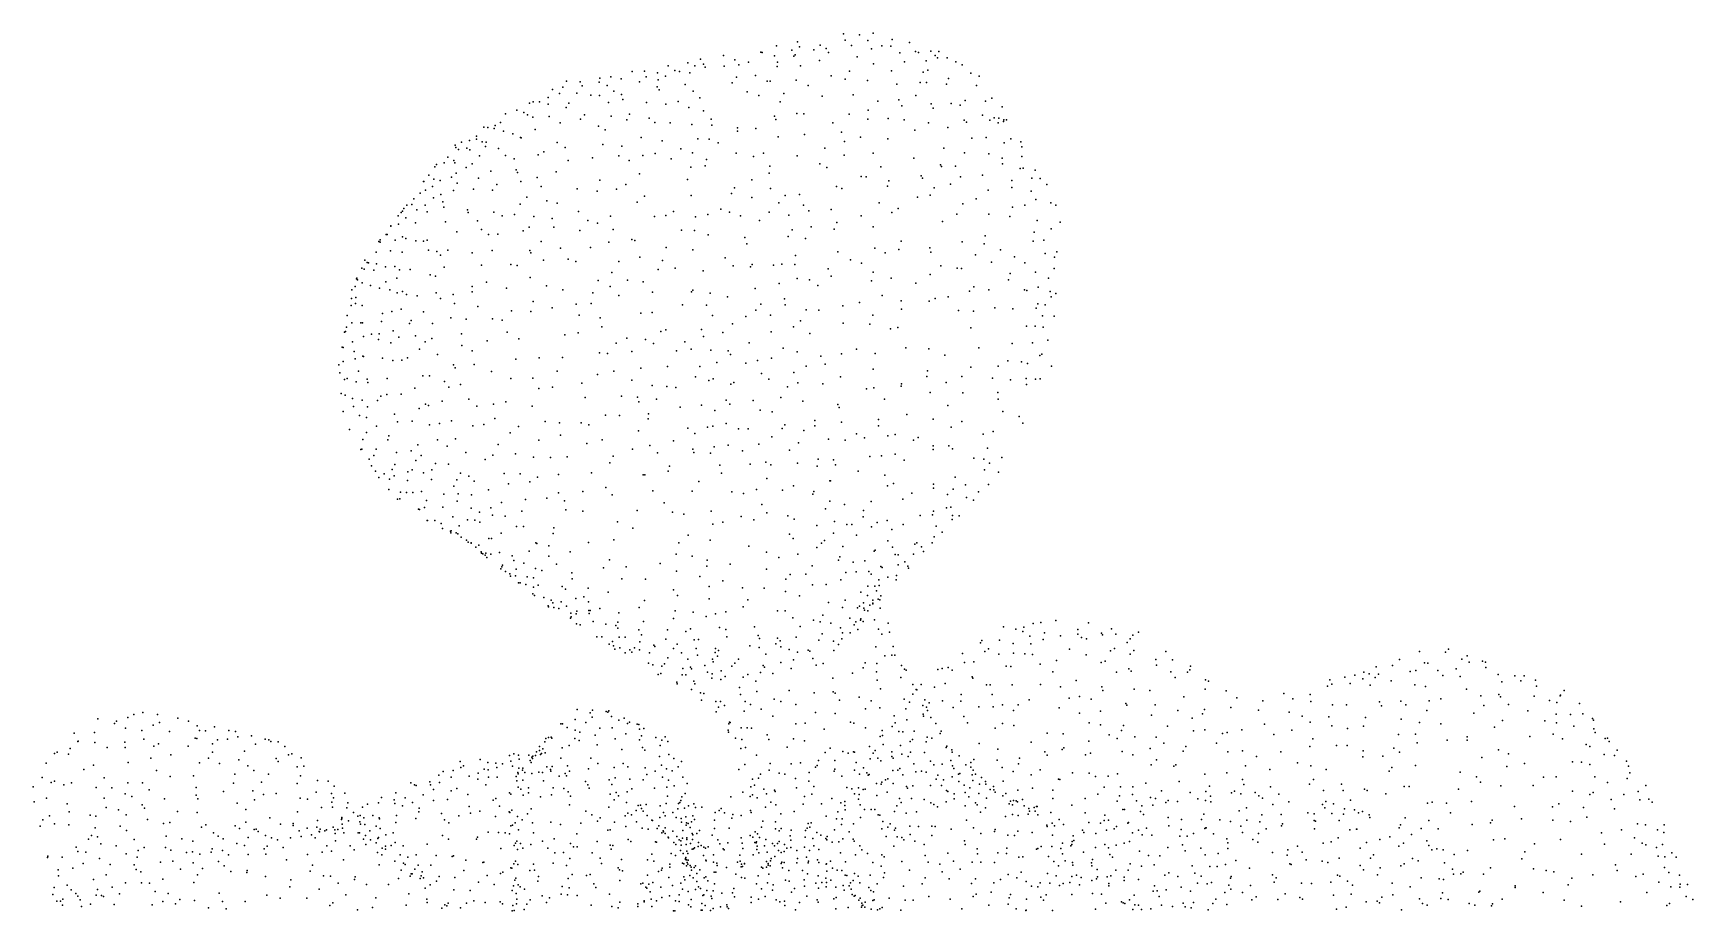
# Model space of a CAD drawing. Header units: metres. Extents: x -23.9 to 23.9, y -27.4 to 27.4.
# Drawn here: x -9.05 to 12.77, y 15.85 to 27.39 of the extents above; entities that cross this region are included whole.
import ezdxf

# ---------------------------------------------------------------- set-up
doc = ezdxf.new("R2010")
doc.units = ezdxf.units.M

msp = doc.modelspace()

# ---------------------------------------------------------------- linework, layer by layer
for p in [(1.0014, 27.2779, -0.8713), (1.6026, 27.3844, -1.0731), (1.6266, 27.2979, -0.5379), (1.8161, 27.3683, -1.2047), (1.9231, 27.2942, -0.5186), (1.9917, 27.3915, -0.9486), (2.2452, 27.3088, -1.0689), (-0.2737, 27.0516, -0.6552), (0.0286, 27.0985, -0.6736), (0.5165, 27.1409, -0.5431), (0.5328, 27.1389, -1.0788), (0.6976, 27.0931, -1.304), (0.7215, 27.2247, -0.8067), (0.9239, 27.1662, -0.3848), (0.9503, 27.0888, 0.01), (0.9683, 27.1083, -1.4181), (1.0277, 27.2099, -1.1944), (1.2139, 27.1734, -0.2205), (1.296, 27.2355, -0.4636), (1.3741, 27.1879, -1.4452), (1.407, 27.1377, 0.094), (1.7088, 27.2294, -0.1504), (1.7853, 27.0812, 0.1777), (1.9726, 27.1859, -0.116), (2.1099, 27.2266, -1.4135), (2.2265, 27.2209, -0.409), (2.3428, 27.1313, -1.494), (2.4694, 27.2669, -0.7396), (2.5512, 27.1517, -0.3286), (2.5915, 27.1362, -1.3074), (2.7515, 27.1533, -0.8684), (2.8074, 27.0973, -1.1927), (2.8398, 27.0668, -0.3122), (2.8575, 27.1487, -0.5763), (2.9654, 27.0651, -0.9842), (-1.1746, 26.886, -0.4749), (-1.0124, 26.8923, -0.7793), (-0.841, 26.8701, -0.1051), (-0.7024, 26.9608, -0.5116), (-0.611, 26.9017, -1.0128), (-0.5532, 26.8881, 0.051), (-0.4439, 27.0009, -0.8388), (-0.4144, 26.869, 0.2933), (-0.3505, 26.9639, -0.2842), (-0.2366, 26.9832, -1.0234), (-0.2158, 26.9448, -0.0514), (0.0354, 26.9589, 0.0967), (0.1757, 27.0411, -0.2955), (0.2293, 26.9769, -1.3341), (0.355, 27.0098, 0.0222), (0.4479, 26.834, -1.7094), (0.7315, 26.9528, 0.3013), (0.7371, 27.0108, -1.5348), (1.0368, 26.9609, 0.322), (1.2895, 27.0316, -1.7933), (1.6838, 26.8921, 0.343), (1.9996, 26.9864, -1.8271), (2.2357, 26.8953, 0.2322), (2.4064, 27.0151, -0.0228), (2.6531, 26.8791, -1.8883), (2.6889, 27.0272, -1.5035), (2.7134, 26.9063, -0.0215), (3.0805, 27.0159, -0.5239), (3.1636, 26.9734, -1.1807), (3.2774, 26.8667, -1.48), (-2.2209, 26.6503, -0.6959), (-2.0835, 26.68, 0.0664), (-2.037, 26.7585, -0.4522), (-1.8581, 26.7495, -0.198), (-1.8301, 26.6999, -0.822), (-1.6086, 26.7489, 0.0659), (-1.598, 26.8018, -0.346), (-1.501, 26.7024, -1.0328), (-1.453, 26.8177, -0.7062), (-1.4131, 26.63, -1.3287), (-1.3203, 26.7927, 0.0157), (-1.0762, 26.7526, -1.1511), (-0.9913, 26.8175, 0.1598), (-0.8448, 26.6847, -1.4851), (-0.8325, 26.7778, -1.2308), (-0.8186, 26.6463, 0.5425), (-0.7378, 26.8282, 0.3134), (-0.4783, 26.7184, 0.4832), (-0.3737, 26.6297, -1.5919), (0.1398, 26.7391, 0.5195), (0.1992, 26.8109, -1.6318), (0.3374, 26.6184, 0.6972), (0.5996, 26.7594, 0.5401), (0.6398, 26.7588, -1.8704), (0.982, 26.7721, 0.5123), (1.1382, 26.7025, -2.0525), (1.4434, 26.8318, 0.4168), (1.6257, 26.7864, -2.0715), (1.9173, 26.767, -2.1108), (2.3057, 26.722, -2.1781), (2.6138, 26.7442, -2.1734), (2.6933, 26.7415, 0.1817), (2.9567, 26.7209, -2.0432), (2.9827, 26.7976, -0.1288), (3.3537, 26.7054, -1.6591), (3.3874, 26.8282, -1.1198), (-2.5242, 26.4689, -0.9374), (-2.4756, 26.4889, -0.1598), (-2.3935, 26.4882, 0.0914), (-2.2776, 26.4594, -1.2574), (-2.2773, 26.5469, -0.9734), (-2.1308, 26.5995, 0.3267), (-2.0437, 26.4152, 0.7467), (-2.0053, 26.4708, -1.4566), (-1.9013, 26.603, 0.5155), (-1.719, 26.5756, -1.3035), (-1.6035, 26.5737, 0.598), (-1.4847, 26.4809, -1.7113), (-1.3145, 26.5832, -1.548), (-1.2953, 26.5193, 0.7275), (-0.9835, 26.4802, 0.8251), (-0.7308, 26.4559, 0.8888), (-0.5684, 26.4914, -1.7303), (-0.4301, 26.4159, 0.9879), (-0.2835, 26.5408, 0.7353), (0.4895, 26.5725, -2.0046), (0.7709, 26.4905, -2.1219), (0.821, 26.5983, 0.6711), (1.3246, 26.5623, 0.6426), (1.7325, 26.5791, -2.2426), (2.0544, 26.4969, -2.3336), (2.3326, 26.5169, 0.5309), (2.3721, 26.4365, -2.4071), (2.556, 26.5727, 0.4413), (2.7551, 26.4608, 0.3526), (2.7818, 26.4065, -2.3691), (3.0198, 26.4679, 0.1764), (3.1395, 26.4442, -2.1689), (3.2048, 26.5064, -0.0249), (3.4708, 26.4961, -0.4353), (3.5527, 26.5384, -0.9631), (3.6876, 26.424, -1.3935), (-2.9742, 26.1789, -0.1164), (-2.9051, 26.2169, -1.1481), (-2.8385, 26.3292, -0.4553), (-2.6903, 26.3785, -0.255), (-2.5997, 26.3502, -1.277), (-2.5503, 26.3172, 0.3491), (-2.4784, 26.285, 0.5835), (-2.2657, 26.2959, -1.8014), (-2.1201, 26.2126, -2.0164), (-1.8534, 26.2595, -1.9649), (-1.7993, 26.3159, 0.959), (-1.4516, 26.3009, 1.0785), (-1.2421, 26.2537, -1.9964), (-1.2096, 26.3273, 1.1085), (-0.9509, 26.2738, -1.9823), (-0.8758, 26.2149, 1.2121), (-0.6732, 26.2121, -2.0666), (-0.3902, 26.1888, 1.1101), (-0.2342, 26.3682, -1.9333), (-0.1375, 26.2605, 1.0113), (-0.1266, 26.181, -2.1448), (0.6965, 26.3016, 0.8306), (0.7141, 26.256, -2.2734), (0.9894, 26.3345, 0.7807), (1.0828, 26.3286, -2.3014), (1.4619, 26.2136, -2.4625), (1.679, 26.3271, -2.4297), (1.9246, 26.2607, -2.5077), (1.93, 26.3783, 0.6469), (2.193, 26.2696, -2.5151), (2.4028, 26.2522, 0.5618), (2.7207, 26.2103, 0.4392), (3.1897, 26.2454, 0.1513), (3.2189, 26.2215, -2.3384), (3.4289, 26.314, -2.0223), (3.5267, 26.2465, -0.0492), (3.5825, 26.2792, -1.8188), (3.6351, 26.2131, -0.3185), (3.6462, 26.2733, -0.6014), (3.7091, 26.2301, -1.6074), (3.7114, 26.2504, -0.9244), (3.7485, 26.2539, -1.1669), (-3.3142, 25.9805, -1.0592), (-3.2222, 25.9977, -1.4107), (-3.2188, 26.0381, -0.1854), (-3.1468, 25.9611, -1.9723), (-3.1248, 26.1533, -0.4379), (-3.0717, 26.149, -0.8497), (-2.99, 26.1395, -1.3907), (-2.867, 26.1032, 0.3637), (-2.7426, 26.0698, 0.6943), (-2.6435, 26.0183, -2.1944), (-2.6352, 26.0149, 0.9552), (-2.4502, 26.1245, -2.0879), (-1.618, 26.1692, -2.0762), (-1.5294, 26.121, 1.2885), (-1.0563, 26.0209, -2.2661), (-0.7812, 25.9772, 1.3337), (-0.3092, 26.0006, -2.2093), (-0.1622, 25.9965, 1.1662), (0.2097, 26.1478, 0.9921), (0.21, 26.1043, -2.2382), (0.4498, 26.1371, 0.9416), (0.7451, 26.03, 0.9404), (1.0898, 26.0597, -2.4567), (1.5777, 26.0906, 0.8127), (1.6188, 25.9688, -2.5986), (1.8263, 26.0231, 0.7617), (2.1872, 26.0012, 0.6678), (2.5424, 26.1148, -2.5332), (2.9746, 26.1492, -2.4553), (3.2901, 26.0092, 0.1393), (3.4806, 26.0185, -2.3016), (3.8038, 26.0001, -0.6091), (3.934, 25.9618, -1.4566), (-3.5975, 25.7615, -0.2236), (-3.5022, 25.9185, -0.4077), (-3.4918, 25.889, -0.917), (-3.4554, 25.8599, -1.388), (-3.418, 25.9596, -0.6756), (-3.3474, 25.8788, -1.8129), (-3.3076, 25.8592, 0.2082), (-3.1788, 25.7798, 0.7365), (-3.1029, 25.899, -2.2199), (-3.0912, 25.9563, 0.3589), (-2.9306, 25.8763, 0.8596), (-2.8401, 25.7847, -2.5007), (-2.411, 25.7934, 1.4533), (-2.3367, 25.8321, -2.5042), (-2.1577, 25.952, -2.3383), (-2.0525, 25.8875, 1.4131), (-1.6972, 25.7522, 1.5256), (-1.5591, 25.9271, -2.3511), (-1.3484, 25.7782, 1.5294), (-1.3082, 25.9066, -2.3844), (-1.0329, 25.784, 1.5151), (-0.873, 25.807, -2.4379), (-0.5327, 25.8688, -2.3278), (-0.3793, 25.8181, 1.3299), (-0.0449, 25.9477, -2.2028), (0.1912, 25.8147, -2.2814), (0.4197, 25.7708, 1.1579), (0.5524, 25.8127, -2.3684), (0.9964, 25.779, -2.4805), (1.3594, 25.8794, -2.551), (1.6134, 25.7884, 0.8639), (1.9921, 25.8124, -2.6779), (2.5298, 25.746, -2.6609), (2.9228, 25.8808, -2.5819), (3.1934, 25.8197, -2.5698), (3.5121, 25.8067, -0.0455), (3.6893, 25.7473, -2.25), (3.7142, 25.9493, -0.2171), (3.9478, 25.7696, -1.6658), (3.948, 25.8965, -1.1353), (-3.7687, 25.6317, -1.0273), (-3.7477, 25.6629, -0.7577), (-3.6452, 25.6862, -1.6641), (-3.5161, 25.7176, -2.364), (-3.5058, 25.6857, 0.3467), (-3.4895, 25.5511, -2.6565), (-3.3569, 25.6268, 0.828), (-3.2764, 25.6716, -2.5422), (-3.0307, 25.5785, 1.1888), (-2.7235, 25.7401, 1.3349), (-2.6981, 25.5957, -2.8321), (-2.6812, 25.5601, 1.5222), (-2.1744, 25.5665, 1.6152), (-2.0163, 25.7153, -2.6112), (-1.2151, 25.7155, -2.5635), (-1.0762, 25.5416, 1.6743), (-0.6621, 25.7387, 1.4496), (-0.4022, 25.6303, -2.4185), (-0.2149, 25.646, 1.3938), (-0.1978, 25.7318, -2.3198), (0.6275, 25.5519, -2.4294), (0.6358, 25.6406, 1.1754), (1.2946, 25.6717, 0.9526), (1.3835, 25.6249, -2.5782), (2.0941, 25.6349, 0.7314), (2.88, 25.6608, 0.4457), (2.8906, 25.6382, -2.6513), (3.0747, 25.6414, 0.2913), (3.4294, 25.526, 0.006), (3.6942, 25.6741, -0.1955), (3.9248, 25.61, -1.9137), (3.9644, 25.6167, -0.5949), (4.1232, 25.5907, -1.5106), (-3.9154, 25.4393, -0.8753), (-3.9114, 25.441, -1.1551), (-3.8892, 25.3253, -0.403), (-3.8467, 25.5235, -1.4116), (-3.8001, 25.3729, -2.7252), (-3.7808, 25.472, -2.4192), (-3.6966, 25.4528, 0.11), (-3.5466, 25.4959, 0.6447), (-3.5212, 25.3236, -2.9626), (-3.4763, 25.4202, 0.8936), (-3.258, 25.338, 1.182), (-3.1956, 25.4863, -2.8593), (-3.0099, 25.3272, 1.4181), (-2.952, 25.3992, -3.0728), (-2.6382, 25.4389, -3.0167), (-2.423, 25.4916, 1.6446), (-2.3692, 25.3737, -3.0666), (-1.8953, 25.3447, 1.7769), (-1.634, 25.315, -2.9049), (-1.5979, 25.4593, 1.7259), (-1.3794, 25.3394, -2.7719), (-1.2582, 25.4003, 1.7884), (-0.4478, 25.4676, 1.551), (0.1701, 25.3558, -2.4251), (0.4002, 25.463, -2.3895), (0.6453, 25.3495, 1.1892), (1.5117, 25.3739, -2.6156), (1.5812, 25.3473, 0.7895), (1.8378, 25.5086, 0.7651), (1.904, 25.5004, -2.6795), (2.1808, 25.3781, 0.6361), (2.1979, 25.4509, -2.7355), (2.6259, 25.5172, 0.5407), (2.6415, 25.485, -2.7142), (2.7955, 25.3591, 0.4181), (3.0087, 25.4061, 0.2924), (3.1407, 25.5036, -2.6594), (3.5054, 25.3285, -2.666), (3.8152, 25.4549, -2.3796), (3.8186, 25.3628, -0.3087), (4.0711, 25.3157, -1.9814), (4.0801, 25.4838, -1.7361), (4.1905, 25.4824, -1.1685), (4.2749, 25.4014, -1.4045), (-4.1368, 25.1286, -2.2453), (-4.0684, 25.1391, -2.8988), (-4.0424, 25.2121, -0.7815), (-3.9625, 25.2893, -2.5367), (-3.8961, 25.1317, 0.0132), (-3.7861, 25.2279, 0.2353), (-3.6894, 25.2683, 0.4865), (-3.6638, 25.1726, -3.0929), (-3.6482, 25.1051, 0.8222), (-2.644, 25.1409, 1.7927), (-2.558, 25.2365, -3.2432), (-2.296, 25.1869, -3.2131), (-2.1605, 25.1573, 1.8768), (-1.1092, 25.1708, 1.8258), (-1.0115, 25.2458, -2.7303), (-0.3981, 25.2549, -2.594), (0.1316, 25.2813, 1.4178), (0.4008, 25.2294, 1.2941), (0.7527, 25.1617, 1.0467), (0.8372, 25.2583, -2.4999), (1.0267, 25.2697, 0.8395), (1.0778, 25.1291, -2.5507), (2.0712, 25.1613, -2.7289), (2.5746, 25.2366, 0.4435), (2.7439, 25.2602, -2.7595), (3.1722, 25.1468, -2.7445), (3.347, 25.2111, 0.0016), (3.8274, 25.1013, -0.3637), (3.9888, 25.1281, -2.3411), (4.1333, 25.2048, -0.7478), (4.3307, 25.1582, -1.6059), (4.3936, 25.1307, -1.2892), (-4.2496, 24.9905, -1.3511), (-4.2457, 24.8778, -0.8322), (-4.2103, 25.032, -1.059), (-4.194, 25.0493, -2.534), (-4.1742, 25.0861, -1.6892), (-4.1471, 24.9616, -3.1052), (-4.0232, 24.8983, -0.0884), (-4.0038, 25.07, -0.2668), (-3.8697, 25.0435, -3.1541), (-3.6289, 24.9094, 1.0468), (-3.3392, 25.0685, -3.4358), (-3.3281, 25.0347, 1.3716), (-3.2079, 24.9218, -3.6299), (-2.9919, 25.0361, -3.5157), (-2.8823, 24.9878, 1.7832), (-2.7217, 25.0057, -3.4682), (-2.4662, 24.979, -3.4218), (-2.2269, 24.9527, -3.3793), (-1.8774, 25.0457, -3.2137), (-1.7584, 24.9268, 2.0532), (-1.6289, 24.8909, -3.197), (-1.458, 24.9844, -3.0444), (-0.8786, 24.9813, -2.8089), (-0.731, 24.995, 1.7548), (-0.631, 25.046, -2.7291), (-0.3398, 24.9778, -2.6689), (-0.1775, 25.0074, 1.5448), (-0.0068, 25.0758, -2.5554), (0.1067, 25.0372, 1.418), (0.2507, 24.9907, -2.4769), (0.4992, 24.9268, 1.1819), (0.6257, 25.0391, -2.4728), (0.8841, 24.9962, 0.8563), (1.1485, 25.057, 0.7675), (1.4401, 25.0708, -2.6196), (1.5157, 24.9016, 0.6686), (1.8379, 24.9913, -2.6962), (2.2399, 25.0329, 0.4747), (2.3228, 25.0865, -2.7786), (2.9057, 24.9142, -2.8288), (3.0918, 25.0121, 0.1221), (3.5148, 25.012, -2.725), (3.7893, 24.9797, -2.5196), (4.1498, 24.9276, -2.2516), (4.4527, 24.9054, -1.4442), (-4.4847, 24.6716, -1.9368), (-4.4083, 24.7417, -2.8426), (-4.3933, 24.7437, -1.1357), (-4.345, 24.8587, -1.7782), (-4.3446, 24.8524, -2.3177), (-4.2888, 24.6681, -0.6276), (-4.1916, 24.7115, -3.2928), (-4.1496, 24.6908, -0.2207), (-4.016, 24.6587, 0.2377), (-3.9187, 24.6582, -3.4864), (-3.8675, 24.6692, 0.689), (-3.4799, 24.7802, -3.6253), (-3.1549, 24.809, 1.719), (-3.0625, 24.7441, -3.7154), (-2.9389, 24.7487, 1.9041), (-2.6055, 24.7919, -3.6059), (-2.5261, 24.8423, 2.0248), (-2.2015, 24.8422, 2.0745), (-1.8622, 24.797, -3.382), (-1.4229, 24.8117, 1.9985), (-1.1797, 24.6772, 1.9622), (-1.1398, 24.6633, -3.082), (-0.5246, 24.8017, -2.7388), (-0.3533, 24.7967, 1.6146), (-0.176, 24.7376, -2.6296), (0.3058, 24.7059, -2.4754), (0.8764, 24.7162, 0.7462), (0.9292, 24.8047, -2.5401), (1.1036, 24.6912, 0.5264), (1.1793, 24.8461, -2.5845), (1.4811, 24.8143, -2.6415), (1.9917, 24.8463, 0.4832), (2.364, 24.6541, -2.8104), (3.4676, 24.7284, -0.2201), (4.0986, 24.6563, -2.3371), (4.1084, 24.7741, -0.7249), (4.2378, 24.6704, -1.0097), (4.3336, 24.82, -1.998), (-4.5388, 24.5113, -3.0124), (-4.5056, 24.6496, -1.4945), (-4.4847, 24.645, -2.6003), (-4.3511, 24.5291, -3.2649), (-4.1956, 24.5094, -3.4585), (-3.8505, 24.5356, 0.9116), (-3.7434, 24.5222, 1.1645), (-3.6933, 24.4712, -3.7651), (-3.5986, 24.5397, 1.3658), (-3.2793, 24.5027, 1.8614), (-3.0137, 24.5317, 2.0036), (-2.5182, 24.533, 2.2161), (-2.5076, 24.5013, -3.8089), (-2.3692, 24.6502, -3.6551), (-2.1182, 24.5645, -3.6563), (-1.7229, 24.5747, 2.1351), (-1.482, 24.6435, -3.2936), (-1.0751, 24.4446, 1.9857), (-0.7252, 24.5746, 1.8411), (-0.3776, 24.542, -2.7061), (0.0485, 24.4356, 1.3915), (0.3354, 24.6226, 1.2055), (0.9749, 24.4695, 0.5522), (1.5306, 24.5137, 0.4454), (2.016, 24.5635, 0.3418), (2.1515, 24.5028, -2.7805), (2.331, 24.5464, 0.2439), (2.7408, 24.5683, -2.8835), (2.7536, 24.5123, 0.0861), (3.1621, 24.6453, -0.0315), (3.3386, 24.4746, -0.2029), (3.4528, 24.6203, -2.8394), (3.6662, 24.5424, -2.6888), (3.8531, 24.4488, -2.5612), (4.2555, 24.4923, -2.2409), (4.3774, 24.4445, -1.3911), (4.4103, 24.5146, -1.6248), (-4.7257, 24.3004, -2.1939), (-4.6964, 24.2858, -2.746), (-4.6874, 24.4051, -1.7854), (-4.6557, 24.3767, -2.5237), (-4.6388, 24.3713, -1.3461), (-4.5693, 24.2736, -3.1817), (-4.5326, 24.3601, -0.9996), (-4.4163, 24.3187, -0.5833), (-4.2915, 24.325, -0.2009), (-4.2313, 24.2797, 0.0448), (-4.0909, 24.2816, 0.4815), (-3.6433, 24.3154, 1.4661), (-3.156, 24.3413, -3.9314), (-2.7675, 24.351, -3.906), (-2.6874, 24.3342, 2.2574), (-2.3412, 24.4051, 2.3408), (-2.0156, 24.4175, 2.2508), (-1.9127, 24.3886, -3.6917), (-1.4411, 24.2425, -3.4702), (-1.3478, 24.389, 2.079), (-0.8313, 24.2829, 1.9307), (-0.7766, 24.4028, -2.9626), (-0.61, 24.3023, 1.8028), (-0.2391, 24.2665, -2.677), (0.153, 24.3308, -2.5464), (0.3831, 24.3204, 1.0349), (0.4054, 24.3494, -2.4759), (0.6825, 24.3408, -2.4429), (0.7936, 24.3556, 0.6715), (0.9621, 24.348, -2.4943), (1.4021, 24.2916, 0.3434), (1.6957, 24.4123, -2.7006), (1.8403, 24.3684, 0.2695), (1.9924, 24.2495, -2.7632), (2.7426, 24.2196, -0.0727), (2.8846, 24.3336, -2.9227), (3.0972, 24.302, -0.12), (3.1562, 24.2983, -2.9559), (3.5493, 24.3801, -0.354), (3.7947, 24.2293, -0.5348), (3.9888, 24.3697, -0.6242), (4.1273, 24.2497, -2.382), (4.375, 24.2946, -1.7685), (-4.8587, 24.0155, -2.7105), (-4.8143, 24.058, -3.0349), (-4.7967, 24.159, -1.924), (-4.7923, 24.1706, -2.3897), (-4.785, 24.1489, -1.6338), (-4.7218, 24.1096, -1.401), (-4.6152, 24.0728, -1.0274), (-4.4938, 24.0387, -0.607), (-4.4101, 24.1202, -0.3861), (-4.3586, 24.0147, -0.148), (-4.2679, 24.1707, -3.6385), (-3.8276, 24.2117, 1.2702), (-3.7607, 24.1974, -3.9369), (-3.279, 24.0606, -4.0849), (-3.0887, 24.1168, 2.1038), (-2.8243, 24.0402, -4.0718), (-2.5129, 24.1768, -3.984), (-2.2987, 24.0676, 2.3866), (-2.0848, 24.0147, -3.9695), (-1.6194, 24.1395, -3.6314), (-1.4626, 24.0579, 2.1884), (-1.2332, 24.1444, -3.3849), (-1.0272, 24.1198, 2.0476), (-0.3746, 24.0126, 1.656), (0.4439, 24.0322, 0.8583), (0.7567, 24.1012, 0.5989), (0.9961, 24.1649, 0.405), (1.1586, 24.146, -2.5454), (1.2669, 24.0723, 0.2449), (1.4429, 24.1962, -2.6639), (1.972, 24.1342, 0.0879), (2.2305, 24.1684, -2.8112), (2.5535, 24.1028, -2.8742), (3.2613, 23.9974, -0.2662), (3.316, 24.0546, -3.0001), (3.5159, 24.017, -0.4088), (3.771, 24.1478, -2.6745), (3.9824, 24.0143, -2.533), (4.012, 24.0068, -0.7134), (4.1617, 24.0532, -0.9497), (4.298, 24.1678, -2.081), (-4.8669, 23.8104, -1.8128), (-4.8617, 23.9008, -2.1702), (-4.8085, 23.8345, -3.1704), (-4.8053, 23.9135, -1.546), (-4.725, 23.8105, -1.215), (-4.2626, 23.9768, 0.1917), (-4.1928, 23.9955, -3.8644), (-4.1424, 23.9544, 0.6004), (-3.998, 23.9356, 1.0135), (-3.7491, 23.9787, -4.0625), (-3.6917, 23.903, 1.5521), (-3.5267, 23.9557, 1.7564), (-3.5076, 23.8371, -4.1876), (-3.2787, 23.9908, 1.997), (-3.2044, 23.7975, -4.2188), (-2.4771, 23.8609, 2.3867), (-2.2269, 23.7815, -4.1005), (-1.912, 23.8275, 2.3634), (-1.7142, 23.8364, -3.8337), (-1.6891, 23.9784, 2.2679), (-1.3485, 23.9403, -3.5537), (-0.9084, 23.9839, -3.2549), (-0.5116, 23.8174, -3.0517), (-0.3925, 23.9907, -2.8814), (-0.1976, 23.8131, -2.825), (-0.1491, 23.9733, 1.4435), (0.0772, 23.9224, 1.1974), (0.5181, 23.8281, -2.4968), (0.8291, 23.8984, -2.4544), (0.8357, 23.8171, 0.4072), (1.5954, 23.8056, -2.6829), (1.8142, 23.8487, -0.0453), (2.1113, 23.9408, -2.7998), (2.3623, 23.8699, -0.1313), (2.7312, 23.8677, -2.9182), (2.8101, 23.9036, -0.182), (2.9789, 23.9261, -2.9613), (3.5932, 23.7799, -0.5086), (4.1581, 23.8337, -2.4267), (4.2526, 23.8173, -2.1786), (4.3188, 23.9943, -1.3857), (4.3338, 23.9244, -1.9269), (4.3937, 23.9698, -1.6276), (-4.9212, 23.6795, -2.4739), (-4.8603, 23.5808, -1.5079), (-4.7394, 23.5834, -1.1131), (-4.7176, 23.584, -3.3769), (-4.4692, 23.6, -0.2384), (-4.4548, 23.7028, -3.6963), (-4.3322, 23.7292, 0.1258), (-4.2096, 23.7619, 0.4667), (-4.0994, 23.5738, -4.1423), (-4.079, 23.6126, 0.8122), (-3.9187, 23.7267, 1.227), (-3.7981, 23.5749, -4.2813), (-3.5565, 23.6479, 1.793), (-3.354, 23.6292, 1.9445), (-3.0092, 23.6339, 2.1742), (-2.8839, 23.6183, -4.2899), (-2.7611, 23.7381, 2.2755), (-2.506, 23.7318, -4.1927), (-1.8697, 23.6829, -3.9788), (-1.5956, 23.647, 2.3217), (-1.0601, 23.708, 2.1186), (-0.9113, 23.7166, -3.3824), (-0.1165, 23.6774, 1.4257), (0.1465, 23.5671, 1.1429), (0.3197, 23.6672, -2.5315), (0.4506, 23.7489, 0.7969), (0.6459, 23.6842, 0.5857), (1.0393, 23.609, -2.5188), (1.113, 23.7516, 0.1243), (1.2783, 23.7484, -2.5163), (1.5991, 23.5773, -0.0896), (1.9493, 23.5663, -0.1363), (1.9883, 23.685, -2.789), (2.3672, 23.7638, -2.8556), (3.1137, 23.7451, -0.2731), (3.3122, 23.7372, -3.0161), (3.8283, 23.7684, -2.6928), (4.1348, 23.7751, -0.9381), (4.221, 23.6744, -1.2073), (4.3743, 23.6709, -1.6849), (-4.9545, 23.4611, -2.1356), (-4.9438, 23.4682, -2.895), (-4.9269, 23.5238, -1.7805), (-4.7052, 23.4042, -0.8835), (-4.6021, 23.4313, -0.5634), (-4.5068, 23.3638, -0.2964), (-4.5007, 23.436, -3.7214), (-4.3168, 23.4748, -3.9594), (-4.2427, 23.3933, 0.3917), (-4.0203, 23.4097, 0.9717), (-3.8076, 23.3781, 1.5276), (-3.4193, 23.4389, -4.4179), (-3.0787, 23.3474, -4.4291), (-2.8164, 23.4587, 2.275), (-2.6637, 23.3715, -4.3644), (-2.0586, 23.4231, -4.1377), (-1.8817, 23.4497, 2.413), (-1.5737, 23.5297, -3.889), (-1.2459, 23.3803, 2.2572), (-0.9967, 23.3623, -3.6028), (-0.7986, 23.4696, -3.4271), (-0.732, 23.4883, 1.9538), (-0.2618, 23.4946, -3.0253), (-0.2372, 23.4028, 1.5756), (0.0175, 23.4552, -2.8407), (0.6516, 23.4629, -2.6021), (0.9452, 23.5288, 0.2657), (1.1617, 23.4405, 0.0239), (2.2198, 23.5038, -0.1826), (2.3181, 23.5222, -2.8578), (3.2764, 23.5148, -0.3939), (4.0115, 23.5392, -0.81), (4.1215, 23.5378, -2.5039), (4.229, 23.5242, -2.2181), (4.2882, 23.3525, -2.0247), (-4.9865, 23.2613, -2.4066), (-4.9741, 23.2564, -2.7213), (-4.8516, 23.3318, -3.182), (-4.8291, 23.2046, -1.1586), (-4.7136, 23.1443, -0.8292), (-4.7072, 23.1392, -3.5373), (-4.3468, 23.3188, 0.1226), (-3.9688, 23.234, -4.2379), (-3.896, 23.3317, 1.2983), (-3.7343, 23.1668, 1.6773), (-3.411, 23.2853, 1.9043), (-3.2768, 23.2157, -4.5104), (-2.0888, 23.1264, -4.2405), (-1.6017, 23.1888, -4.0149), (-1.4968, 23.1808, 2.4062), (-1.3851, 23.3147, -3.8707), (-1.1804, 23.2073, -3.7918), (-0.892, 23.3101, 2.0628), (-0.5901, 23.2137, -3.3997), (-0.481, 23.3312, 1.8162), (-0.3969, 23.2341, -3.2492), (-0.1392, 23.2212, -3.0676), (0.0876, 23.2147, -2.9334), (0.1175, 23.1656, 1.1996), (0.3629, 23.3171, 0.92), (0.8106, 23.2484, 0.3925), (0.9935, 23.2005, 0.1558), (1.3071, 23.1422, 0.0349), (1.5785, 23.1741, -0.0761), (1.7752, 23.2374, -2.72), (2.019, 23.1791, -2.7634), (2.4216, 23.255, -2.8896), (2.7267, 23.2415, -2.9467), (2.9379, 23.1585, -0.3744), (3.3819, 23.2532, -0.5184), (3.8218, 23.3125, -2.7062), (4.0873, 23.318, -0.9533), (4.1828, 23.1545, -2.3159), (4.21, 23.1703, -1.3708), (-5.0285, 23.0289, -2.0052), (-5.0145, 22.9257, -2.6196), (-4.9716, 23.0732, -2.8903), (-4.815, 23.1089, -3.3022), (-4.7728, 22.9479, -0.9832), (-4.4565, 23.1188, -0.1575), (-4.3199, 23.0853, 0.2), (-4.2011, 23.0931, -4.0891), (-4.1277, 23.1223, 0.7003), (-3.5217, 23.0288, 1.8289), (-3.5019, 22.9901, -4.4842), (-3.2489, 23.0348, 2.0106), (-3.0243, 22.9425, -4.5074), (-2.7027, 23.1048, -4.4813), (-2.3966, 23.1225, -4.3722), (-2.1597, 22.9455, 2.4428), (-1.4146, 22.9453, 2.4234), (-1.0622, 22.9866, -3.8208), (-0.7094, 23.01, 1.9889), (-0.2837, 23.0096, 1.651), (-0.0596, 23.0585, 1.4013), (0.3199, 23.0535, -2.963), (0.4713, 23.0888, 0.7933), (0.5276, 22.9149, -2.9854), (0.6591, 23.1187, -2.7869), (0.9517, 22.9282, 0.2411), (1.1117, 23.0131, -2.7868), (1.3631, 23.0378, -2.7715), (1.9935, 22.9741, -0.1587), (2.706, 22.9524, -2.9475), (3.2769, 22.999, -0.5214), (3.6378, 23.0125, -2.7084), (3.7626, 23.082, -0.7771), (3.9435, 23.0682, -2.5989), (4.021, 23.0453, -1.0891), (4.3385, 23.0143, -1.8343), (-4.9562, 22.8356, -2.9555), (-4.9193, 22.8508, -1.4224), (-4.8037, 22.8082, -3.3629), (-4.657, 22.8396, -3.7043), (-4.6479, 22.7954, -0.7768), (-4.3959, 22.851, -0.1006), (-4.0308, 22.7251, 0.7313), (-3.925, 22.8873, -4.2508), (-3.8401, 22.8843, 1.3268), (-3.6413, 22.8113, 1.6731), (-3.5859, 22.7375, -4.3722), (-3.4297, 22.7718, 1.8424), (-2.7689, 22.8505, 2.3292), (-2.4803, 22.8529, -4.4607), (-2.3997, 22.7191, 2.4577), (-2.2226, 22.7378, -4.3798), (-1.8367, 22.7872, -4.2364), (-1.6304, 22.9033, -4.1137), (-1.1772, 22.8295, 2.3341), (-0.9129, 22.7584, 2.1462), (-0.7187, 22.7456, -3.7168), (-0.6021, 22.7333, 1.9555), (-0.3415, 22.8727, -3.3829), (-0.1641, 22.8237, 1.5308), (-0.1083, 22.8448, -3.2774), (0.1233, 22.7741, -3.2413), (0.1614, 22.7983, 1.1124), (0.6229, 22.8421, 0.5855), (0.8688, 22.7385, 0.441), (1.0018, 22.7928, -2.8948), (1.3301, 22.7793, -2.8838), (1.5662, 22.8702, -0.0097), (1.908, 22.7156, -2.9488), (2.0034, 22.7278, -0.1276), (2.3601, 22.7479, -0.2249), (2.3655, 22.7818, -2.9568), (2.7005, 22.8779, -0.3819), (2.9533, 22.7972, -2.9754), (3.1612, 22.8755, -2.8699), (3.5635, 22.8546, -0.72), (3.8008, 22.8311, -0.8607), (4.0062, 22.8517, -1.2537), (4.0095, 22.7725, -2.3029), (4.1272, 22.8391, -1.5228), (4.1889, 22.8447, -2.0207), (-5.0011, 22.6539, -1.9706), (-4.9474, 22.6327, -1.7289), (-4.8516, 22.5887, -1.5034), (-4.8354, 22.4831, -3.2706), (-4.7228, 22.5654, -1.1653), (-4.6513, 22.4775, -3.6708), (-4.5227, 22.5591, -0.6296), (-4.4755, 22.6175, -3.9087), (-4.3968, 22.639, -0.2547), (-4.2089, 22.6431, 0.2229), (-3.8911, 22.513, -4.1614), (-3.8524, 22.4971, 1.0185), (-3.6702, 22.5516, 1.5178), (-3.3215, 22.5782, -4.3965), (-3.2141, 22.4842, 1.9219), (-2.9977, 22.5108, 2.1146), (-2.833, 22.5438, -4.4559), (-2.4904, 22.4865, 2.4709), (-1.7933, 22.5999, 2.4418), (-1.3126, 22.6198, -4.0648), (-1.1054, 22.603, 2.4091), (-1.0845, 22.5428, -3.9914), (-0.8526, 22.5795, -3.8795), (-0.5437, 22.4743, -3.7222), (-0.2628, 22.5011, -3.5868), (0.0601, 22.5632, 1.3646), (0.1113, 22.5139, -3.4357), (0.4166, 22.5592, 1.017), (0.7786, 22.5996, 0.6409), (1.0701, 22.5525, -3.0443), (1.5301, 22.5074, 0.0956), (2.1437, 22.579, -3.0244), (2.7429, 22.6669, -2.9518), (2.974, 22.4937, -0.5523), (3.1712, 22.6623, -0.5624), (3.6311, 22.6665, -2.6284), (3.6383, 22.5779, -0.8307), (-4.971, 22.4166, -2.8756), (-4.7585, 22.3618, -1.4869), (-4.667, 22.3364, -3.4357), (-4.2986, 22.3789, -0.1927), (-4.2587, 22.2823, -3.9187), (-4.0651, 22.2885, 0.3323), (-3.9755, 22.4564, 0.6786), (-3.7049, 22.2591, 1.2209), (-3.5494, 22.295, 1.5321), (-2.977, 22.3257, -4.3754), (-2.3193, 22.2854, -4.4216), (-2.1282, 22.2675, 2.4575), (-1.844, 22.2679, 2.446), (-1.5253, 22.3681, 2.4324), (-1.3385, 22.3633, -4.1016), (-0.9635, 22.3192, -3.981), (-0.9595, 22.3863, 2.4028), (-0.0856, 22.4274, 1.6176), (0.0627, 22.2593, -3.6399), (0.5088, 22.4345, -3.3431), (0.667, 22.4119, 0.9017), (1.2284, 22.2974, -3.1704), (1.5454, 22.4678, -3.0244), (1.5767, 22.2761, 0.24), (2.0633, 22.3112, -3.0545), (2.4347, 22.3787, -0.2162), (2.784, 22.3164, -0.4706), (3.1594, 22.2858, -2.7268), (3.6987, 22.4152, -1.0444), (3.9124, 22.351, -2.0775), (3.9627, 22.2608, -1.8177), (-4.8883, 22.1813, -2.3112), (-4.7133, 22.0481, -2.9241), (-4.6674, 22.1397, -3.1557), (-4.5347, 22.2237, -1.0051), (-4.3835, 22.0436, -3.5609), (-4.3719, 22.0974, -0.6827), (-3.8386, 22.2398, 0.8694), (-3.7326, 22.0435, 0.9965), (-3.4955, 22.0547, 1.478), (-3.2672, 22.2282, -4.3076), (-3.1251, 22.2448, 1.9117), (-2.7791, 22.1351, 2.1651), (-2.67, 22.2198, -4.3895), (-2.3998, 22.0387, -4.3776), (-2.1156, 22.1028, -4.3598), (-1.7427, 22.2411, -4.2356), (-1.5699, 22.0414, 2.4363), (-1.0924, 22.1625, 2.4122), (-0.4403, 22.1987, -3.8204), (-0.3491, 22.1248, 2.1057), (-0.1834, 22.2103, -3.7391), (-0.1128, 22.2227, 1.8044), (0.2239, 22.1863, 1.5076), (0.3495, 22.1884, -3.5734), (0.6623, 22.0835, 1.1855), (0.7981, 22.1929, 0.9696), (0.832, 22.2419, -3.3611), (1.0835, 22.1663, -3.321), (1.2271, 22.2268, 0.5566), (1.4076, 22.0511, 0.5532), (1.6253, 22.0383, 0.3907), (1.7748, 22.123, 0.2047), (1.8808, 22.0678, -3.1108), (2.066, 22.2295, -0.067), (2.1874, 22.0944, -3.025), (2.2812, 22.1143, -0.1171), (2.5251, 22.0385, -2.9325), (2.5869, 22.0756, -0.3362), (3.0195, 22.2101, -0.6362), (3.4391, 22.116, -2.5607), (3.5713, 22.151, -1.0423), (-4.7392, 21.9143, -2.2163), (-4.7266, 21.9221, -1.9714), (-4.5677, 21.8368, -2.9473), (-4.5396, 21.9186, -1.3503), (-4.2723, 21.8757, -0.6423), (-4.0771, 21.8985, -0.0668), (-3.991, 21.9759, -3.9492), (-3.9472, 21.8376, 0.2339), (-3.6065, 21.9604, 1.2556), (-3.3625, 21.876, -4.1969), (-3.0073, 21.841, -4.2374), (-2.9342, 21.9799, 1.9784), (-2.7079, 21.8584, -4.2844), (-2.0262, 21.82, -4.3463), (-1.7694, 21.9936, -4.2501), (-1.4247, 21.8268, 2.4317), (-1.169, 21.9187, -4.0699), (-0.9409, 21.9705, 2.4054), (-0.8412, 21.8736, -3.9783), (-0.6302, 22.0304, 2.3874), (-0.3763, 21.9206, -3.8263), (-0.3642, 21.8756, 2.3058), (-0.1452, 21.8683, -3.7658), (-0.0974, 21.9511, 1.999), (0.0861, 21.9752, 1.8033), (0.2752, 21.8973, -3.6311), (0.4921, 21.9876, -3.5466), (0.896, 21.9073, -3.4386), (1.0118, 22.0053, 0.936), (1.949, 21.825, -3.0228), (2.1031, 21.8338, 0.1367), (2.2848, 21.8552, -0.1), (2.7821, 21.9639, -2.8495), (2.7829, 21.9154, -0.4832), (2.9874, 21.965, -0.6292), (3.0379, 21.9263, -2.6896), (3.4961, 21.9359, -2.3397), (-4.6329, 21.7895, -2.5473), (-4.5987, 21.7006, -1.7538), (-4.5477, 21.6305, -2.2219), (-4.3298, 21.6514, -3.2055), (-4.2938, 21.7208, -0.8712), (-4.1217, 21.6206, -3.4167), (-4.0675, 21.6495, -0.3326), (-4.0176, 21.7724, -3.7009), (-3.9182, 21.6088, -0.0249), (-3.8084, 21.6509, 0.3848), (-3.7595, 21.73, 0.6469), (-3.5883, 21.7243, 1.1237), (-3.4299, 21.6044, 1.3161), (-3.1066, 21.7863, 1.7571), (-2.858, 21.5997, -4.1694), (-2.4696, 21.8145, 2.2634), (-2.2453, 21.8117, 2.3661), (-1.7073, 21.6093, -4.2674), (-1.4656, 21.7396, -4.1964), (-0.7016, 21.63, -3.9838), (-0.6854, 21.6987, 2.3934), (-0.0195, 21.7124, 2.1079), (0.0012, 21.6038, -3.7733), (0.3785, 21.7243, 1.8169), (0.5832, 21.748, -3.5662), (0.649, 21.714, 1.6842), (1.0003, 21.7373, 1.257), (1.2584, 21.6979, -3.369), (1.2726, 21.7888, 0.8844), (1.4715, 21.7817, -3.2627), (1.4979, 21.716, 0.7442), (1.7952, 21.6321, -3.107), (2.3997, 21.774, -2.946), (3.3163, 21.8003, -2.4701), (3.4492, 21.7877, -1.1812), (3.4565, 21.6498, -2.1621), (3.5214, 21.7348, -1.418), (3.6423, 21.6174, -1.8845), (3.6856, 21.8111, -1.714), (-4.5054, 21.5491, -1.9264), (-4.4334, 21.5947, -1.4795), (-4.3732, 21.3899, -2.407), (-4.3616, 21.527, -2.9647), (-4.3043, 21.5694, -1.1886), (-4.129, 21.5086, -0.8607), (-3.8119, 21.5205, -3.6734), (-3.519, 21.4336, -3.9008), (-3.4808, 21.5166, 0.9603), (-3.3224, 21.5654, -4.1148), (-3.2506, 21.5009, 1.4778), (-3.0625, 21.385, 1.6192), (-2.7998, 21.464, 1.9076), (-2.648, 21.5948, 2.0828), (-2.52, 21.4928, -4.1436), (-2.4199, 21.554, 2.1856), (-2.1403, 21.5887, 2.3284), (-1.5205, 21.4167, -4.1867), (-1.0297, 21.583, -4.0938), (-1.0092, 21.5852, 2.4126), (-0.2984, 21.495, 2.3735), (0.46, 21.3921, 2.117), (0.5958, 21.5341, 1.9281), (0.803, 21.3798, 1.9879), (0.9462, 21.4405, 1.7408), (1.4259, 21.5033, 1.1132), (1.4311, 21.5028, -3.2937), (2.1484, 21.5799, 0.2252), (2.1822, 21.437, -2.9214), (2.2599, 21.4677, 0.0069), (2.7875, 21.4057, -0.461), (2.788, 21.4584, -2.7059), (3.0442, 21.3963, -2.5075), (3.0696, 21.5513, -0.7008), (3.2055, 21.4526, -1.0649), (3.508, 21.4547, -1.7603), (-4.2576, 21.2636, -2.8217), (-4.2264, 21.268, -2.1684), (-4.2182, 21.3567, -1.5352), (-4.142, 21.3508, -3.105), (-4.0592, 21.3529, -1.0648), (-3.9412, 21.3619, -0.7167), (-3.8781, 21.2448, -3.2913), (-3.648, 21.3289, -3.6302), (-3.4757, 21.2359, 0.2663), (-3.4624, 21.3336, 0.5546), (-3.2863, 21.319, 1.0652), (-2.8895, 21.2173, 1.7212), (-2.5765, 21.2588, 1.999), (-2.2962, 21.2742, 2.1346), (-2.143, 21.3485, -4.1024), (-2.0627, 21.2404, 2.2296), (-1.8209, 21.3648, -4.1366), (-1.4362, 21.319, 2.4354), (-0.9028, 21.3739, -4.0963), (-0.7514, 21.2144, 2.4014), (-0.385, 21.369, -3.9384), (0.1378, 21.3586, 2.2645), (0.2881, 21.3355, -3.7385), (0.5301, 21.1919, 2.2903), (1.2024, 21.3284, -3.4146), (1.2154, 21.365, 1.5465), (1.4263, 21.2378, 1.4444), (1.6179, 21.1942, 0.9637), (1.9673, 21.2342, 0.5654), (2.3844, 21.2636, -0.1033), (2.5043, 21.34, -2.7644), (2.9695, 21.3243, -0.7125), (3.221, 21.2853, -1.3391), (3.3108, 21.2493, -1.7387), (3.3779, 21.359, -1.9657), (-3.9811, 21.1329, -1.6414), (-3.9713, 21.1288, -3.0394), (-3.9044, 21.1549, -1.1427), (-3.8695, 20.9807, -2.414), (-3.8635, 20.9845, -2.1514), (-3.7698, 20.982, -1.416), (-3.6866, 20.9448, -1.1799), (-3.6643, 21.1579, -0.4738), (-3.5303, 21.0316, -3.3276), (-3.3405, 20.9933, 0.073), (-3.2891, 21.1455, -3.6796), (-3.2428, 20.9861, 0.3584), (-3.1801, 21.0904, 0.8174), (-3.1768, 20.9605, -3.5003), (-3.033, 21.1487, -3.8307), (-3.0115, 21.0529, 1.1943), (-2.8438, 21.0394, 1.5283), (-2.6254, 21.1063, -3.9394), (-2.046, 21.1215, -3.9968), (-1.8213, 21.1044, 2.2886), (-1.3687, 20.9645, 2.4349), (-1.1065, 21.1133, -4.0694), (-0.6448, 21.0916, -4.0731), (-0.4966, 21.0653, 2.3884), (-0.1349, 21.1055, 2.4096), (0.0162, 20.9591, 2.5338), (0.2572, 21.0372, -3.8072), (0.4232, 20.9902, 2.5125), (0.5942, 21.0817, -3.6949), (0.871, 21.0442, -3.5909), (0.9568, 20.9997, 2.3293), (1.3678, 21.1357, 1.7024), (1.4878, 20.9707, -3.286), (1.8627, 21.0287, 0.7648), (1.8668, 21.112, -3.0914), (2.0447, 20.9547, 0.584), (2.1787, 20.9804, 0.2793), (2.611, 21.0496, -0.4574), (2.772, 21.0581, -2.5141), (2.7891, 21.1075, -0.6275), (2.9593, 21.1473, -0.9328), (3.0168, 21.16, -2.2612), (3.0322, 20.9968, -1.4564), (3.0355, 21.0468, -2.0394), (3.1256, 21.043, -1.8091), (-3.6653, 20.878, -2.7057), (-3.5641, 20.8431, -2.212), (-3.5562, 20.8207, -2.9555), (-3.5548, 20.8458, -1.9336), (-3.4887, 20.8215, -1.6721), (-3.4642, 20.8068, -1.4051), (-3.447, 20.9116, -0.4646), (-3.4198, 20.7644, -0.8406), (-3.3501, 20.7247, -2.0067), (-3.0587, 20.746, -3.2855), (-3.0225, 20.7471, 0.4387), (-2.8946, 20.8168, -3.4729), (-2.6938, 20.9034, -3.7021), (-2.6014, 20.9027, 1.7862), (-2.2128, 20.8135, -3.824), (-2.2021, 20.8858, 2.0279), (-1.4138, 20.73, 2.3323), (-1.1651, 20.8838, -3.9499), (-0.4386, 20.7895, -3.9625), (-0.113, 20.9357, -3.9409), (0.8947, 20.8031, 2.5461), (0.9419, 20.7438, -3.5672), (1.2538, 20.9164, 2.143), (1.4729, 20.817, 1.8392), (1.6483, 20.9293, 1.2092), (1.7139, 20.9321, -3.1747), (1.7757, 20.789, 1.0284), (1.9713, 20.9008, -3), (2.2411, 20.8626, -2.7936), (2.3875, 20.9286, -0.2706), (2.7942, 20.7664, -1.3136), (2.824, 20.9098, -0.9594), (2.903, 20.8288, -1.6667), (-3.328, 20.6965, -1.1741), (-3.2904, 20.6852, -2.5869), (-3.289, 20.6881, -2.8923), (-3.2307, 20.6336, -2.236), (-3.1892, 20.6566, -0.3082), (-3.1568, 20.572, -1.9716), (-3.1531, 20.5525, -0.6952), (-3.1353, 20.5427, -1.0221), (-3.1069, 20.5245, -1.3429), (-3.097, 20.552, -2.7462), (-3.0306, 20.5412, -0.1072), (-2.9193, 20.5616, 0.2904), (-2.7501, 20.5177, -3.1608), (-2.5267, 20.5791, 1.358), (-2.441, 20.6879, -3.5632), (-2.4251, 20.682, 1.705), (-2.27, 20.5116, -3.4289), (-2.2682, 20.6503, 1.8953), (-1.9896, 20.5722, 2.0081), (-1.7489, 20.6943, -3.8024), (-0.5949, 20.5389, -3.8212), (-0.5589, 20.6903, 2.5261), (-0.3843, 20.5152, 2.673), (-0.1485, 20.7233, 2.621), (0.3576, 20.6447, -3.8542), (0.5908, 20.5658, -3.7231), (1.0031, 20.5389, 2.7383), (1.2515, 20.6296, 2.5543), (1.3129, 20.6859, -3.3102), (1.3558, 20.7182, 2.2896), (1.5953, 20.6417, 1.7159), (2.0077, 20.5806, -2.7742), (2.0204, 20.5944, 0.5513), (2.1875, 20.7172, -0.0163), (2.249, 20.6309, -2.6425), (2.2852, 20.5357, -0.3714), (2.3245, 20.5306, -2.4328), (2.5255, 20.5388, -2.0507), (2.5409, 20.6735, -0.644), (2.5681, 20.6903, -2.2741), (2.6277, 20.6348, -1.0161), (2.6554, 20.5741, -1.6185), (2.77, 20.6877, -1.8413), (-3.0855, 20.4962, -0.4637), (-2.8985, 20.3465, -0.2765), (-2.8864, 20.3734, -2.0176), (-2.8772, 20.3969, -2.4272), (-2.8403, 20.312, -1.1551), (-2.7305, 20.4564, 0.6112), (-2.7005, 20.3428, -2.6474), (-2.599, 20.4236, 0.9165), (-2.4467, 20.3529, -3.0901), (-2.3617, 20.3253, 1.2344), (-2.1683, 20.4097, 1.6655), (-1.9652, 20.2954, -3.319), (-1.5512, 20.3615, -3.6433), (-1.4739, 20.4648, 2.2048), (-1.253, 20.3716, -3.6787), (-0.8045, 20.4167, 2.5766), (-0.5929, 20.3172, -3.7073), (-0.1923, 20.3828, 2.8007), (-0.187, 20.4629, -3.817), (0.1147, 20.4083, -3.8147), (0.5936, 20.344, 2.942), (0.7538, 20.494, 2.8102), (1.19, 20.3882, 2.8173), (1.5399, 20.461, 2.1172), (1.5562, 20.5032, -3.0308), (1.6339, 20.3007, 2.2853), (1.7297, 20.4333, 1.702), (1.7702, 20.3084, 1.9166), (1.8863, 20.4533, 1.2499), (1.9359, 20.3133, 1.4799), (2.0956, 20.376, -2.5747), (2.1133, 20.3627, -0.0599), (2.3216, 20.3993, -2.1925), (2.4107, 20.4377, -0.7996), (2.4482, 20.3818, -1.4392), (2.4605, 20.3543, -1.7099), (-2.7834, 20.2817, -1.6007), (-2.7726, 20.2522, -0.6492), (-2.7069, 20.2565, -1.8969), (-2.6701, 20.1641, -0.0875), (-2.6475, 20.1649, -1.1082), (-2.5733, 20.1392, -1.3772), (-2.554, 20.2424, -2.4565), (-2.4715, 20.2269, 0.8267), (-2.4713, 20.1078, -1.8027), (-2.4076, 20.1304, -2.1928), (-2.0927, 20.1139, -2.9268), (-2.0499, 20.0805, 1.3229), (-1.9608, 20.2174, 1.6773), (-1.7541, 20.0908, 1.7926), (-1.3114, 20.215, 2.1859), (-1.0009, 20.2118, 2.3274), (-0.2856, 20.2442, -3.696), (-0.1609, 20.115, 2.8796), (0.0194, 20.1897, -3.6573), (0.2756, 20.0967, 3.043), (0.5623, 20.0908, -3.4447), (0.847, 20.2105, 3.012), (0.9013, 20.2711, -3.3279), (1.1083, 20.2747, -3.1901), (1.1982, 20.1357, 3.0349), (1.377, 20.1395, -2.9234), (1.5695, 20.2004, 2.7058), (1.924, 20.1202, 0.9207), (1.9677, 20.2764, 0.6299), (2.0157, 20.12, 1.3098), (2.0697, 20.2023, -2.3146), (2.0746, 20.1292, 0.0649), (2.1876, 20.2379, -0.557), (2.2984, 20.2014, -1.5854), (2.2999, 20.2592, -1.2095), (-2.4801, 20.0191, -0.4479), (-2.4563, 19.9972, -0.2047), (-2.3333, 19.9692, 0.6138), (-2.2761, 19.8623, 0.0002), (-2.2383, 19.934, -1.334), (-2.2173, 19.9011, -1.0472), (-2.1051, 19.9124, -1.7315), (-2.0362, 19.8556, 0.9858), (-1.9129, 19.9582, -2.5833), (-1.8083, 19.977, 1.5284), (-1.747, 19.914, -2.7979), (-1.4879, 20.0406, 2.0396), (-1.0097, 19.9312, 2.2183), (-0.6307, 20.0687, 2.7187), (-0.5787, 19.9962, -3.5433), (-0.1612, 19.9523, -3.4912), (0.3452, 19.9383, -3.4492), (0.8409, 20.0476, -3.2288), (1.0269, 19.9935, -3.0688), (1.4086, 19.9032, 3.2685), (1.6252, 19.9365, 3.1119), (1.813, 19.8559, 2.9608), (1.8323, 20.041, -2.4821), (1.8686, 19.9015, 2.7021), (1.9198, 19.9978, 2.3254), (1.9518, 19.8691, 0.2245), (1.9876, 19.8938, -1.1012), (1.9886, 19.8867, 1.1209), (1.9914, 19.9339, -0.766), (2.0389, 20.0562, -0.2815), (2.0577, 19.9466, 2.1028), (2.0806, 19.9382, 1.8058), (2.0932, 19.9923, -1.533), (-2.2742, 19.8466, 0.3467), (-2.2034, 19.8394, -0.2956), (-2.1368, 19.8253, -0.6631), (-1.9832, 19.7002, -0.2058), (-1.9819, 19.7623, -1.093), (-1.9775, 19.716, -0.4778), (-1.9087, 19.7539, -1.3267), (-1.901, 19.7895, -1.5708), (-1.7428, 19.7993, 1.3458), (-1.7372, 19.7575, -1.8548), (-1.7244, 19.8004, -2.1592), (-1.6871, 19.655, -1.3661), (-1.5984, 19.8258, 1.6094), (-1.3612, 19.6442, -2.2606), (-1.3506, 19.7684, 1.8979), (-1.0807, 19.838, -3.1642), (-1.0233, 19.6551, -2.8886), (-0.6321, 19.6921, -3.1231), (-0.6106, 19.7952, 2.5747), (-0.3709, 19.7791, 2.8789), (-0.2031, 19.7204, -3.2017), (-0.0772, 19.7554, 2.9914), (0.058, 19.7794, -3.3006), (0.2835, 19.8492, 3.1328), (0.7355, 19.7925, 3.3871), (0.8364, 19.7957, -3.0465), (0.9365, 19.7024, -2.7688), (1.2085, 19.6701, 3.4729), (1.2993, 19.6507, -2.2338), (1.3323, 19.7384, -2.5686), (1.5922, 19.8393, -2.5682), (1.6885, 19.6961, -1.5547), (1.7661, 19.6496, -0.1799), (1.7868, 19.8348, -2.0553), (1.8265, 19.6697, 0.4917), (1.83, 19.6877, -0.7602), (1.8644, 19.6545, 3.2307), (1.8713, 19.8291, -1.7945), (1.8791, 19.8045, -0.354), (1.9234, 19.7937, -1.458), (2.0134, 19.6773, 2.903), (2.0878, 19.8278, 1.5231), (2.1892, 19.6339, 1.8917), (4.1988, 19.6425, 9.8246), (4.393, 19.6696, 10.2716), (4.8223, 19.6347, 9.7757), (-1.9072, 19.6228, 0.2394), (-1.8561, 19.6098, -0.0117), (-1.6372, 19.4509, 0.3674), (-1.5728, 19.454, -0.2244), (-1.5197, 19.6179, -1.6296), (-1.3868, 19.6028, -1.9279), (-1.3602, 19.5663, 1.5614), (-1.3446, 19.4461, -1.0795), (-1.2652, 19.4485, -1.3289), (-1.0864, 19.5431, -2.4438), (-1.0503, 19.4811, -2.1652), (-0.7327, 19.4225, -2.3688), (-0.7117, 19.5435, -2.799), (-0.4669, 19.5249, 2.5929), (-0.4066, 19.5571, -2.8984), (-0.3009, 19.4193, 2.7628), (-0.0259, 19.5732, -2.946), (0.0575, 19.5472, 3.0914), (0.0706, 19.4518, -2.7358), (0.4337, 19.5827, -2.8539), (0.4838, 19.4717, -2.5716), (0.4992, 19.4294, 3.5235), (0.7359, 19.4346, -2.1191), (0.9815, 19.4476, -1.8143), (1.0329, 19.5898, -2.3598), (1.3239, 19.4913, -1.4182), (1.4388, 19.632, -1.8808), (1.5663, 19.5703, -1.1905), (1.5836, 19.4267, 3.7286), (1.5915, 19.5052, -0.762), (1.6898, 19.5057, -0.4453), (1.7436, 19.6088, 0.2522), (1.791, 19.5485, 3.4804), (2.0639, 19.5514, 1.3346), (2.1061, 19.4892, 3.145), (2.2069, 19.5129, 2.3482), (3.7081, 19.5844, 9.4988), (3.8682, 19.5556, 9.9787), (3.9628, 19.5214, 10.3166), (3.976, 19.5789, 9.4568), (4.0538, 19.4608, 8.9978), (4.0979, 19.6288, 10.0865), (4.2273, 19.4171, 8.8245), (4.2462, 19.5063, 9.1567), (4.4545, 19.4644, 8.9885), (4.6854, 19.5511, 9.2991), (4.6863, 19.4871, 9.0603), (4.732, 19.4447, 10.3537), (4.7964, 19.4285, 8.8353), (4.9943, 19.503, 10.0389), (5.0092, 19.4768, 9.0035), (5.1268, 19.5597, 9.3385), (5.1826, 19.4895, 9.7974), (5.3724, 19.4264, 9.0009), (5.4071, 19.4744, 9.5057), (5.4819, 19.5132, 9.2454), (-1.4778, 19.356, 0.8779), (-1.4308, 19.3906, -0.4806), (-1.421, 19.3354, 0.1568), (-1.3998, 19.2925, 0.5824), (-1.3381, 19.3065, -0.1405), (-1.2676, 19.241, 1.0355), (-1.2064, 19.2833, 1.2753), (-1.1778, 19.2528, -0.3715), (-1.1429, 19.3059, -0.8043), (-1.0773, 19.2807, 1.4913), (-1.075, 19.3857, -1.4998), (-0.9466, 19.2434, -0.9953), (-0.8878, 19.3438, 1.9314), (-0.875, 19.3258, -1.6827), (-0.6325, 19.2989, 2.1851), (-0.5845, 19.3554, -2.1565), (-0.5262, 19.2413, -1.5882), (-0.3588, 19.4145, -2.6165), (-0.3311, 19.3007, -2.1247), (-0.3164, 19.2124, 2.5896), (-0.0845, 19.2449, -2.0792), (-0.0798, 19.2995, -2.386), (-0.0404, 19.2729, 3.0765), (0.3713, 19.3361, -2.2257), (0.4969, 19.312, -1.9353), (0.5831, 19.2232, -1.4206), (0.7152, 19.36, -1.8234), (0.7721, 19.4001, 3.7221), (0.7794, 19.3193, -1.5514), (0.8891, 19.2855, -1.2419), (1.0001, 19.2507, -0.9267), (1.1409, 19.279, 3.8352), (1.1626, 19.2635, -0.6013), (1.2782, 19.4089, -1.0879), (1.4709, 19.3964, -0.4879), (1.4753, 19.2728, 0.2078), (1.5377, 19.3508, -0.0545), (2.0285, 19.3226, 3.5181), (2.1491, 19.2026, 1.8112), (2.2391, 19.2103, 3.4158), (2.2579, 19.3257, 2.6562), (2.2791, 19.2097, 2.1894), (3.1697, 19.2354, 9.9585), (3.403, 19.3753, 9.5259), (3.4241, 19.4061, 9.8107), (3.4614, 19.261, 10.4563), (3.51, 19.2927, 9.0221), (3.6468, 19.2258, 8.7827), (3.6534, 19.4094, 10.2722), (3.836, 19.3648, 8.9122), (3.8398, 19.2397, 10.6695), (3.987, 19.227, 8.5208), (4.0655, 19.3615, 10.5999), (4.0878, 19.22, 10.8175), (4.5735, 19.2903, 10.5977), (4.7952, 19.2159, 8.4414), (5.1128, 19.2688, 10.3138), (5.1643, 19.2992, 8.7242), (5.3324, 19.3794, 9.9658), (5.374, 19.2243, 10.1698), (5.4217, 19.2732, 8.7983), (5.8403, 19.2605, 9.1347), (9.1766, 19.2585, 8.1535), (9.5152, 19.2492, 8.2069), (9.558, 19.2912, 7.9573), (9.8032, 19.2041, 7.8009), (-0.9574, 19.1076, 1.3281), (-0.9036, 19.0825, -0.1232), (-0.7857, 19.0655, -0.3404), (-0.7485, 19.0956, 1.6609), (-0.7038, 19.1747, -1.0307), (-0.5081, 19.0383, 2.0069), (-0.4443, 19.159, -1.2211), (-0.4063, 19.052, 2.3388), (-0.3962, 19.0306, -0.5149), (-0.2191, 19.0772, -0.8961), (-0.1839, 18.9898, 2.6216), (-0.1194, 19.1582, -1.5045), (-0.11, 19.1238, -1.26), (-0.0503, 19.1964, -1.7968), (-0.0051, 19.0071, -0.448), (0.1365, 19.0675, -0.9196), (0.1771, 19.1045, -1.1956), (0.2251, 19.1589, -1.5996), (0.5149, 18.9845, -0.4219), (0.546, 19.0748, -0.8266), (0.5646, 19.0555, 3.7471), (0.7807, 19.115, 3.9127), (0.9159, 19.0383, -0.0336), (0.9477, 19.149, -0.5589), (1.1999, 19.1656, 0.0438), (1.2447, 19.0791, 3.9973), (1.3365, 19.1024, 0.4388), (1.8629, 19.0467, 4.0528), (1.8893, 19.1093, 1.1806), (2.0396, 18.9926, 1.6246), (2.0425, 19.1009, 3.822), (2.3647, 19.0771, 3.1882), (2.4062, 19.0291, 2.8283), (2.4263, 19.0135, 2.5391), (2.8441, 19.0242, 10.4111), (2.9029, 19.0366, 9.9487), (2.9785, 19.048, 9.5724), (3.0327, 19.0133, 9.244), (3.1944, 19.114, 10.543), (3.3162, 19.1217, 8.8328), (3.7412, 19.0675, 10.8739), (3.8042, 19.0633, 8.3625), (4.189, 19.0924, 8.1864), (4.3558, 18.993, 8.0101), (4.4052, 19.143, 10.8018), (4.9929, 19.1132, 10.6413), (5.0447, 19.1324, 8.4279), (5.1928, 18.9887, 10.5208), (5.3567, 19.0321, 8.4172), (5.3838, 19.0029, 10.3256), (5.7099, 19.1557, 9.911), (5.7184, 19.0792, 8.6437), (5.9045, 18.9909, 9.7658), (5.93, 19.1487, 9.3738), (6.1244, 18.9878, 9.4508), (6.1555, 19.0194, 8.7759), (6.1651, 19.0662, 9.0182), (8.4439, 18.9894, 8.037), (8.6073, 19.0596, 8.3659), (8.8224, 19.0777, 7.7906), (8.9127, 19.1556, 8.2854), (9.0534, 18.9989, 7.2139), (9.1261, 19.0087, 8.7056), (9.2395, 19.1087, 7.4877), (9.2861, 19.1046, 8.5054), (9.4169, 19.01, 7.1758), (9.6566, 19.0335, 8.511), (9.7305, 19.1605, 7.5399), (9.8296, 19.1213, 8.32), (10.0036, 19.1316, 7.4063), (10.0442, 19.118, 7.6892), (10.0465, 19.0495, 7.1671), (-0.8305, 18.9576, 0.661), (-0.7985, 18.9709, 0.2603), (-0.587, 18.8554, 1.3366), (-0.5807, 18.8335, 0.79), (-0.5189, 18.9512, 1.7664), (-0.4679, 18.9544, 0.0511), (-0.3635, 18.8683, 0.5261), (-0.3511, 18.8332, 1.9147), (-0.1259, 18.9093, 0.2861), (-0.121, 18.9648, -0.1139), (-0.0083, 18.8914, 2.8651), (0.0464, 18.9316, 3.2477), (0.2361, 18.7874, 3.5642), (0.2857, 18.9202, 0.1003), (0.348, 18.9594, -0.1981), (0.4518, 18.8689, 0.3361), (0.6732, 18.9703, -0.1826), (1.4646, 18.9079, 0.7235), (1.7233, 18.9748, 1.0031), (2.0443, 18.8843, 4.0814), (2.0911, 18.7695, 1.9208), (2.3589, 18.9198, 2.3235), (2.5159, 18.8244, 3.0623), (2.6251, 18.8252, 9.8752), (2.7986, 18.789, 9.0847), (2.9392, 18.8374, 8.8163), (3.2958, 18.9271, 8.4614), (3.3059, 18.9096, 10.8551), (3.4839, 18.8192, 8.208), (3.5319, 18.8214, 11.0649), (3.8199, 18.8204, 8.0212), (4.1951, 18.8255, 7.8178), (4.4578, 18.7936, 10.908), (4.6613, 18.8762, 7.968), (5.0001, 18.7964, 10.7133), (5.4229, 18.7622, 10.3005), (5.9618, 18.917, 8.5126), (6.3561, 18.7625, 8.4592), (6.3611, 18.8862, 9.0409), (6.4002, 18.8681, 8.6818), (7.9654, 18.803, 7.9026), (7.9952, 18.8882, 8.3503), (8.0215, 18.8296, 8.664), (8.1954, 18.9225, 8.1455), (8.263, 18.8388, 8.8093), (8.3253, 18.95, 8.5061), (8.4307, 18.9003, 7.5327), (8.5133, 18.9669, 7.7611), (8.5257, 18.8169, 8.87), (8.5933, 18.9183, 7.3078), (8.6355, 18.9624, 8.6908), (8.803, 18.8748, 8.9055), (9.1148, 18.8193, 8.8997), (9.2544, 18.8008, 6.8677), (9.4819, 18.9438, 8.7057), (9.7079, 18.9292, 6.9813), (9.7913, 18.7659, 6.7494), (10.2107, 18.9582, 8.4194), (10.2554, 18.8587, 6.8134), (10.4292, 18.9406, 7.9636), (10.5083, 18.872, 8.1847), (10.5492, 18.94, 7.1916), (10.6979, 18.8844, 7.4076), (10.7121, 18.8036, 7.0115), (-0.3939, 18.7585, 0.9745), (-0.2767, 18.7159, 1.3485), (-0.2624, 18.6219, 1.6293), (-0.2305, 18.7058, 2.2233), (-0.0751, 18.6016, 2.4969), (-0.0119, 18.6021, 1.1756), (0.0409, 18.5486, 2.8135), (0.2499, 18.6932, 0.7954), (0.3118, 18.6011, 3.7023), (0.3804, 18.5615, 1.0745), (0.4663, 18.7352, 0.6468), (0.6921, 18.6334, 0.7518), (0.7801, 18.6017, 4.1073), (0.8887, 18.7453, 0.5025), (0.9767, 18.5624, 0.7483), (1.2187, 18.7179, 0.7521), (1.4677, 18.7311, 0.9059), (1.4922, 18.7111, 4.2488), (1.5512, 18.619, 1.1068), (1.8113, 18.6587, 1.3731), (1.9656, 18.6121, 4.3565), (2.3999, 18.6317, 9.9494), (2.4736, 18.5927, 2.4081), (2.5155, 18.6989, 9.6563), (2.5612, 18.7586, 10.1714), (2.5689, 18.7553, 2.721), (2.6458, 18.5476, 3.8605), (2.674, 18.6262, 8.9321), (2.7311, 18.5852, 8.6311), (2.9059, 18.6105, 10.8643), (3.1467, 18.6045, 11.109), (3.1528, 18.6957, 8.2195), (3.5593, 18.6941, 7.9945), (3.6959, 18.5598, 7.7342), (3.9006, 18.5566, 11.1262), (4.0439, 18.6244, 7.6274), (4.5689, 18.6465, 7.6653), (4.7061, 18.6699, 10.8349), (4.8612, 18.6321, 7.743), (5.0137, 18.7486, 7.935), (5.3159, 18.5754, 7.83), (5.3301, 18.5538, 10.4092), (5.6319, 18.7471, 10.098), (5.7006, 18.5592, 7.9418), (6.0765, 18.6634, 9.668), (6.6337, 18.7405, 8.9173), (6.7728, 18.6491, 8.5591), (7.1155, 18.6123, 8.5465), (7.3906, 18.7057, 8.5972), (7.5107, 18.6385, 8.1285), (7.7378, 18.6922, 8.7585), (7.7475, 18.6015, 7.7986), (8.0312, 18.5591, 7.4062), (8.2167, 18.5564, 7.2174), (8.6494, 18.5991, 8.9456), (8.674, 18.5447, 6.8847), (8.9282, 18.6057, 8.9935), (8.9946, 18.5605, 6.7287), (9.3025, 18.6112, 6.665), (9.4561, 18.636, 8.9255), (9.9833, 18.6781, 8.7636), (10.02, 18.5512, 6.4287), (10.219, 18.6931, 6.5942), (10.2416, 18.6628, 8.6983), (10.3467, 18.5637, 6.4023), (10.6832, 18.6725, 8.3933), (10.8862, 18.6132, 6.793), (10.9817, 18.5885, 8.0619), (11.0256, 18.6781, 7.7962), (11.0301, 18.6873, 7.1738), (11.0748, 18.7478, 7.4606), (11.2787, 18.5752, 7.568), (-8.1983, 18.3751, 6.0175), (-7.9525, 18.3432, 6.675), (-7.8045, 18.3929, 5.9182), (-7.724, 18.4291, 6.2477), (-7.6072, 18.457, 6.5663), (-7.4144, 18.4291, 6.8488), (-7.3875, 18.3267, 5.9893), (-7.1477, 18.3815, 6.6361), (-7.004, 18.343, 6.9351), (-1.9229, 18.367, 16.2712), (-1.8956, 18.4991, 17.1318), (-1.7822, 18.3277, 15.991), (-1.7243, 18.453, 16.5191), (-1.7007, 18.3979, 17.7325), (-1.696, 18.4895, 17.2712), (-1.5139, 18.4694, 16.9827), (-1.4937, 18.4634, 16.3998), (-1.482, 18.4791, 16.7197), (-1.4465, 18.4067, 17.7651), (-1.3484, 18.3578, 18.1596), (-1.277, 18.3828, 17.2046), (-1.2105, 18.3322, 17.4631), (-0.0689, 18.4647, 1.6572), (-0.041, 18.5291, 2.0913), (0.1042, 18.3321, 3.239), (0.1122, 18.3252, 2.1522), (0.2964, 18.4753, 1.3022), (0.5208, 18.5028, 3.9227), (0.6744, 18.4102, 1.2094), (1.2377, 18.4579, 1.0304), (1.4958, 18.4427, 4.4246), (1.6963, 18.3313, 1.5619), (1.8936, 18.504, 1.6228), (2.0808, 18.5197, 1.9112), (2.2691, 18.4142, 9.6694), (2.4224, 18.504, 4.1749), (2.4345, 18.3631, 8.8404), (2.6505, 18.4373, 10.7346), (2.6546, 18.4098, 8.45), (2.6965, 18.5283, 2.8217), (2.7063, 18.4824, 3.2964), (2.7507, 18.3936, 3.5393), (3.0449, 18.5234, 8.011), (3.1856, 18.4068, 7.7703), (3.3811, 18.5335, 7.8748), (3.5728, 18.5336, 11.1274), (3.8381, 18.4823, 7.5484), (4.4406, 18.517, 7.4733), (4.7061, 18.4466, 7.4706), (4.9812, 18.4767, 7.5974), (5.6503, 18.4215, 10.0841), (5.9976, 18.486, 7.9553), (6.1873, 18.3814, 9.5639), (6.3231, 18.4381, 8.0088), (6.3487, 18.4972, 9.4061), (6.6936, 18.5211, 8.2704), (7.0577, 18.4898, 8.3432), (7.4613, 18.4639, 7.9223), (7.6337, 18.4106, 7.6425), (7.7396, 18.3301, 7.3984), (7.982, 18.4003, 8.8755), (8.4657, 18.3933, 8.9632), (8.9338, 18.3698, 6.5881), (9.1756, 18.3247, 6.4661), (9.2717, 18.4829, 9.0679), (9.8886, 18.4481, 8.9306), (10.265, 18.3511, 8.8615), (10.6012, 18.4781, 8.6719), (10.8243, 18.3468, 8.5924), (10.9708, 18.4351, 8.3435), (11.1609, 18.4324, 6.7383), (11.3244, 18.4401, 6.9855), (11.4494, 18.3769, 7.4399), (11.461, 18.3569, 7.1725), (-8.5107, 18.1839, 5.824), (-8.2413, 18.1954, 6.2933), (-7.9766, 18.3135, 5.6846), (-7.8332, 18.2519, 6.8919), (-7.6181, 18.2224, 5.6134), (-7.5948, 18.1084, 7.2755), (-7.4684, 18.2895, 7.1056), (-7.2569, 18.2076, 7.2468), (-6.9169, 18.1213, 5.6884), (-6.8948, 18.1157, 7.3542), (-6.8929, 18.2816, 6.2885), (-6.8597, 18.219, 6.0014), (-6.7831, 18.2161, 7.1383), (-6.6624, 18.2686, 6.4801), (-6.492, 18.108, 5.9191), (-6.4775, 18.2217, 6.9194), (-6.3883, 18.2064, 6.4061), (-6.3582, 18.1368, 7.2093), (-6.1783, 18.1527, 6.9125), (-5.9978, 18.108, 6.2382), (-2.3074, 18.1157, 17.4918), (-2.2729, 18.1289, 17.8563), (-2.2374, 18.1333, 16.1642), (-2.2313, 18.1181, 15.528), (-2.1126, 18.3065, 17.3123), (-2.0902, 18.3094, 16.8316), (-2.0274, 18.2592, 15.8562), (-1.9286, 18.1166, 15.1296), (-1.9216, 18.2237, 18.0146), (-1.8637, 18.1973, 15.4558), (-1.6607, 18.1615, 15.1291), (-1.6008, 18.2528, 15.5083), (-1.4369, 18.257, 18.3995), (-1.3959, 18.1099, 15.3178), (-1.2558, 18.176, 15.7352), (-1.2335, 18.3127, 17.9497), (-1.1101, 18.3061, 16.3855), (-1.0851, 18.298, 17), (-1.0794, 18.2382, 17.7382), (-1.0531, 18.1499, 18.1931), (-1.0227, 18.2451, 17.3286), (-0.8641, 18.1277, 16.4144), (-0.7382, 18.1379, 16.7374), (0.0863, 18.2263, 2.4576), (0.0906, 18.1989, 2.7572), (0.097, 18.3077, 1.7571), (0.1835, 18.1193, 3.4149), (0.2579, 18.2552, 3.6057), (0.3357, 18.2557, 1.6302), (0.3967, 18.2512, 3.8813), (0.6002, 18.164, 1.6553), (0.9473, 18.1094, 1.6376), (0.9785, 18.3066, 1.2302), (1.1021, 18.3177, 4.4321), (1.3509, 18.2396, 1.3294), (1.7416, 18.3164, 4.5334), (1.8912, 18.2544, 1.8277), (2.0847, 18.1401, 4.6872), (2.1105, 18.2195, 9.8194), (2.1151, 18.1546, 9.5838), (2.2437, 18.2743, 4.508), (2.2817, 18.3238, 10.1688), (2.3321, 18.2073, 10.516), (2.3834, 18.2049, 8.5699), (2.532, 18.2117, 10.7837), (2.7053, 18.1316, 7.9625), (2.7663, 18.1185, 2.7517), (2.8157, 18.3112, 2.9937), (2.8729, 18.1824, 3.5491), (2.8874, 18.2113, 11.0898), (3.2329, 18.322, 11.168), (3.5979, 18.2518, 7.3559), (3.696, 18.3133, 11.1677), (3.8448, 18.2852, 7.2748), (4.2822, 18.1847, 11.0814), (4.4906, 18.1779, 7.0877), (4.8332, 18.3229, 10.834), (4.9803, 18.2952, 7.379), (5.0957, 18.1636, 10.7181), (5.199, 18.1144, 7.2364), (5.2589, 18.2208, 10.5292), (5.2839, 18.2861, 7.4717), (5.433, 18.1394, 10.3448), (5.7151, 18.1352, 7.4375), (5.8634, 18.2761, 7.6574), (6.2035, 18.2165, 7.7018), (6.3557, 18.2285, 9.4025), (6.5868, 18.1802, 9.179), (6.6452, 18.1946, 7.9011), (6.8403, 18.2316, 8.9562), (7.1395, 18.3058, 8.8986), (7.2624, 18.1702, 7.5758), (7.4972, 18.225, 8.832), (7.7738, 18.1125, 7.1775), (8.0226, 18.2828, 7.1371), (8.2287, 18.2462, 8.9571), (8.4409, 18.2796, 6.8386), (8.9007, 18.1661, 6.4269), (9.1245, 18.1706, 9.1348), (9.4539, 18.3063, 6.354), (9.8037, 18.1383, 9.1427), (10.1599, 18.2652, 6.0747), (10.6259, 18.1435, 8.8471), (10.9302, 18.1747, 6.1982), (10.9745, 18.3226, 6.4324), (11.0553, 18.113, 8.597), (11.2018, 18.2776, 8.2667), (11.4651, 18.2406, 6.6983), (11.4838, 18.1925, 8.0472), (11.6163, 18.1167, 7.6649), (11.6475, 18.1213, 7.1333), (-8.7694, 17.9162, 5.9619), (-8.7311, 17.9366, 6.2203), (-8.5819, 17.9115, 6.7057), (-8.5597, 17.9829, 5.5465), (-8.4609, 18.078, 6.5705), (-8.4548, 18.0806, 6.2206), (-8.2373, 18.0623, 6.8228), (-8.0767, 17.9986, 5.4111), (-7.8408, 18.0673, 5.4752), (-7.8392, 17.9966, 7.1351), (-7.4628, 18.0147, 5.4375), (-7.3987, 18.0456, 7.4679), (-7.2375, 17.8996, 5.3429), (-7.0115, 18.0159, 7.57), (-6.6913, 17.9375, 7.6594), (-6.6894, 18.0443, 5.614), (-6.6266, 18.0971, 7.3382), (-6.2704, 17.9471, 7.5593), (-6.1245, 18.039, 5.9799), (-5.951, 18.0988, 6.9891), (-5.924, 18.075, 7.2427), (-5.8262, 18.0737, 6.5992), (-5.7393, 18.0082, 6.2334), (-5.6902, 17.9011, 7.2288), (-5.6471, 17.9132, 6.9335), (-2.7883, 17.893, 12.0537), (-2.7291, 17.9146, 12.4262), (-2.6665, 17.8969, 13.2126), (-2.5327, 17.8976, 12.8826), (-2.4466, 17.8901, 15.3527), (-2.4336, 17.94, 16.3494), (-2.3934, 17.9598, 15.789), (-2.3924, 18.01, 17.0268), (-2.3768, 17.9043, 13.8711), (-2.3662, 17.9193, 14.3881), (-2.3474, 17.979, 14.9543), (-2.3211, 18.0708, 16.7421), (-2.3181, 17.926, 18.0722), (-2.0929, 17.9914, 18.2055), (-2.0037, 18.0223, 14.7485), (-1.8726, 18.0903, 18.2584), (-1.634, 18.032, 18.5249), (-1.3113, 17.9702, 15.0676), (-1.0785, 18.0998, 15.8965), (-1.04, 17.9952, 18.5548), (-1.0076, 17.96, 15.6674), (-0.8071, 18.0232, 17.8869), (-0.7862, 18.0945, 17.2867), (-0.7058, 18.078, 17.0035), (-0.6921, 17.9065, 16.3929), (0.2537, 17.9847, 2.4666), (0.2669, 18.1043, 2.2251), (0.3152, 17.9963, 3.673), (0.4587, 17.8981, 3.9628), (0.6223, 18.1035, 4.1658), (0.8655, 18.0006, 4.3867), (1.0931, 18.0869, 4.5107), (1.3614, 17.9322, 4.7476), (1.4277, 17.9894, 1.6364), (1.5973, 17.9442, -21.3144), (1.6656, 17.9218, -21.6914), (1.7346, 17.9386, -20.9844), (1.7482, 17.9366, 4.7904), (1.9442, 18.0121, 1.9669), (1.9938, 17.9237, 4.824), (2.0222, 17.9559, 9.3821), (2.1251, 18.0382, 10.2438), (2.2398, 17.9397, 8.451), (2.3525, 18.025, 2.137), (2.3695, 17.911, -21.305), (2.4793, 18.0768, 4.5298), (2.4858, 17.938, 8.0194), (2.5129, 18.1036, 8.2201), (2.667, 17.9301, 2.5356), (2.6921, 18.0727, 4.3891), (2.9531, 17.9988, 7.3826), (2.9603, 18.0147, 3.8908), (3.0277, 17.9659, 3.1878), (3.0328, 17.9345, 3.6283), (3.387, 18.0499, 7.1448), (3.6312, 17.9748, 6.9244), (4.0694, 18.0694, 6.8535), (4.2488, 17.9385, 11.1545), (4.2812, 17.897, 6.6921), (4.4774, 17.9707, 6.8387), (4.5013, 17.9946, 11.0073), (4.7835, 17.9, 6.8481), (4.8289, 18.0805, 7.0754), (4.8491, 17.9229, 10.8797), (5.2677, 17.9428, 10.5532), (5.4052, 17.9007, 7.0501), (5.6371, 17.984, 7.2293), (5.8153, 18.0545, 9.9289), (6.0671, 17.9511, 9.6855), (6.1038, 18.0109, 7.4473), (6.5089, 18.0563, 7.7093), (6.6565, 17.9419, 9.1022), (6.8495, 17.9514, 7.6806), (7.3527, 17.9397, 8.8007), (7.7354, 18.0115, 8.9016), (8.0833, 18.0241, 8.9698), (8.2253, 18.0222, 6.7863), (8.4349, 17.9514, 9.0377), (8.8381, 17.99, 9.117), (8.9138, 17.9352, 6.2302), (9.1443, 18.0591, 6.2518), (9.5401, 18.0929, 6.1434), (9.8032, 18.0954, 6.0544), (10.214, 17.9665, 9.0891), (10.3465, 17.9152, 5.8187), (11.3682, 18.0381, 6.2775), (11.4141, 18.0116, 8.2703), (11.6043, 17.9073, 8.0842), (11.6678, 18.0776, 6.8522), (11.737, 17.8911, 7.8377), (11.7752, 17.963, 7.383), (-8.8748, 17.7918, 5.5294), (-8.3813, 17.7069, 5.2228), (-8.2537, 17.7634, 7.1017), (-7.8, 17.7999, 7.3989), (-7.4994, 17.857, 7.6668), (-7.4263, 17.6954, 7.9313), (-6.8593, 17.7964, 7.9558), (-6.7432, 17.8585, 5.3844), (-6.5968, 17.7883, 7.9298), (-6.3453, 17.8334, 7.7938), (-6.2271, 17.7556, 5.5991), (-6.1489, 17.6942, 8.0251), (-5.8518, 17.8522, 5.9781), (-5.8255, 17.8124, 7.6709), (-5.5782, 17.745, 7.5085), (-5.5239, 17.86, 6.5459), (-5.4881, 17.7535, 7.1854), (-3.66, 17.6813, 11.4548), (-3.5267, 17.6943, 12.5393), (-3.4363, 17.8133, 11.7954), (-3.4263, 17.7348, 11.5037), (-3.3891, 17.7554, 12.337), (-3.1699, 17.839, 12.0444), (-3.1186, 17.713, 13.2943), (-3.0695, 17.7984, 12.5387), (-3.0654, 17.7025, 13.8523), (-2.9647, 17.7914, 12.9875), (-2.9523, 17.7332, 14.1016), (-2.8805, 17.7833, 11.7231), (-2.7674, 17.8162, 13.9295), (-2.747, 17.7537, 14.4985), (-2.6624, 17.7253, 14.7922), (-2.6606, 17.8439, 14.1891), (-2.6135, 17.6976, 16.5521), (-2.6109, 17.7236, 11.663), (-2.5158, 17.8267, 15.5859), (-2.5035, 17.7979, 12.119), (-2.494, 17.8719, 14.5954), (-2.4826, 17.8525, 17.3074), (-2.4791, 17.8828, 16.0845), (-2.4025, 17.6745, 18.1882), (-2.3548, 17.6705, 11.6981), (-2.2968, 17.7409, 12.4645), (-2.2489, 17.709, 18.3866), (-2.2425, 17.688, 12.0981), (-2.2235, 17.7471, 12.7648), (-2.1134, 17.858, 13.7499), (-2.0236, 17.7546, 13.2918), (-1.9981, 17.6849, 13.0483), (-1.7458, 17.7173, 13.7981), (-1.7186, 17.8579, 14.2069), (-1.6236, 17.7883, 18.8417), (-1.4094, 17.7335, 14.3056), (-1.293, 17.7857, 14.6097), (-1.2295, 17.7449, 19.1437), (-1.002, 17.7301, 15.0831), (-0.872, 17.6866, 15.3465), (-0.8162, 17.8772, 18.3762), (-0.7872, 17.7662, 15.7515), (-0.7231, 17.7173, 18.5813), (-0.6481, 17.6909, 16.2061), (-0.6276, 17.8522, 16.8135), (-0.5673, 17.7415, 18.1891), (-0.5242, 17.8118, 17.6115), (0.2264, 17.7074, 2.8983), (0.3081, 17.775, 2.5935), (0.6277, 17.7009, 2.0328), (0.6418, 17.7859, 4.3056), (0.9143, 17.7812, 4.5004), (1.037, 17.7956, -21.4959), (1.2369, 17.7378, -20.4095), (1.2569, 17.759, 1.9547), (1.2755, 17.8278, -22.0059), (1.4793, 17.6839, -22.4453), (1.4882, 17.7103, 4.8852), (1.4892, 17.8277, -20.6181), (1.7496, 17.6975, 9.8908), (1.7724, 17.8009, 2.0025), (1.8655, 17.7313, 9.43), (1.9557, 17.849, -20.4375), (2.0566, 17.858, 8.8465), (2.0947, 17.8214, 10.5431), (2.2395, 17.8784, -21.6826), (2.2538, 17.6926, 2.224), (2.2559, 17.8573, 10.7693), (2.3173, 17.6977, -20.1129), (2.3437, 17.7229, 7.9268), (2.4522, 17.8787, 4.7308), (2.5305, 17.7826, -21.8778), (2.5537, 17.679, 7.535), (2.6303, 17.6864, 4.9047), (2.6891, 17.6736, -20.1787), (2.749, 17.8167, 4.5895), (2.7911, 17.768, -21.6132), (2.9002, 17.7788, -20.9171), (3.0142, 17.8269, 2.9635), (3.0355, 17.7565, 11.3028), (3.0537, 17.7193, 4.7469), (3.1246, 17.8859, 7.0132), (3.2119, 17.7713, 3.9068), (3.2766, 17.7397, 3.5628), (3.2798, 17.8007, 6.8169), (3.3087, 17.6994, -21.2861), (3.3152, 17.8399, 11.2665), (3.6242, 17.8296, 6.7091), (3.6891, 17.733, 11.2708), (3.8352, 17.6797, 6.1222), (3.906, 17.7813, 6.3777), (3.9158, 17.8576, 6.623), (4.1908, 17.7019, 6.3179), (5.6488, 17.7672, 6.9906), (5.7187, 17.8358, 10.0632), (5.9454, 17.7502, 9.8209), (5.9715, 17.7682, 7.1697), (6.8885, 17.7555, 8.8519), (7.0312, 17.8794, 7.5035), (7.2088, 17.7064, 7.2866), (7.5706, 17.7944, 8.7953), (7.7462, 17.7571, 7.0247), (7.9484, 17.7091, 6.8465), (8.4309, 17.8742, 6.5457), (8.6938, 17.8837, 6.346), (8.7785, 17.6857, 6.1955), (8.8133, 17.7334, 9.1091), (9.1216, 17.7601, 9.1697), (9.7084, 17.6713, 5.8378), (9.9955, 17.8679, 9.1836), (10.3242, 17.7481, 9.0883), (10.5552, 17.7862, 5.7504), (11.1877, 17.8066, 5.8533), (11.306, 17.8048, 8.509), (11.4163, 17.773, 5.9466), (11.8948, 17.8179, 7.22), (11.9213, 17.7517, 6.7121), (-9.0473, 17.4789, 5.6234), (-8.9299, 17.6045, 6.1147), (-8.8123, 17.5362, 5.448), (-8.768, 17.5534, 6.5104), (-8.6447, 17.5041, 6.7556), (-8.5446, 17.5308, 5.2914), (-8.22, 17.4696, 7.407), (-8.1146, 17.6003, 5.092), (-8.0155, 17.4665, 7.5393), (-7.8019, 17.5316, 7.7017), (-7.61, 17.5333, 5.1219), (-7.247, 17.6163, 5.2061), (-6.9395, 17.6248, 5.2478), (-6.9055, 17.4732, 8.4012), (-6.4147, 17.5282, 8.3977), (-6.3977, 17.6464, 8.1657), (-6.0448, 17.543, 8.2973), (-5.9526, 17.6453, 5.6811), (-5.5779, 17.5249, 8.0357), (-5.5337, 17.6265, 7.8091), (-5.3103, 17.5615, 7.4012), (-5.1689, 17.5527, 6.9841), (-5.091, 17.4905, 6.4711), (-4.0835, 17.5337, 11.7348), (-4.0364, 17.5067, 11.3468), (-4.0125, 17.4963, 12.2456), (-3.8321, 17.5447, 12.5229), (-3.8266, 17.5065, 12.7977), (-3.7144, 17.6347, 12.3126), (-3.706, 17.5366, 11.1757), (-3.5546, 17.6091, 13.017), (-3.4772, 17.4568, 13.7924), (-3.3153, 17.6189, 13.5783), (-3.2016, 17.582, 14.1672), (-3.1997, 17.6592, 11.3179), (-3.0972, 17.5046, 10.9212), (-3.0632, 17.6056, 14.3785), (-2.9471, 17.6074, 14.6249), (-2.6982, 17.6145, 16.0084), (-2.6902, 17.5598, 16.2602), (-2.6757, 17.6683, 15.7333), (-2.6737, 17.6492, 15.1561), (-2.6723, 17.4747, 16.705), (-2.613, 17.5683, 11.1974), (-2.5837, 17.6702, 16.9248), (-2.5357, 17.4668, 18.0365), (-2.4937, 17.655, 17.8343), (-2.3402, 17.5569, 11.3491), (-2.2113, 17.4674, 18.6769), (-2.1326, 17.6189, 11.815), (-2.0717, 17.4579, 11.2369), (-2.0558, 17.6562, 18.6597), (-2.0393, 17.6267, 12.3741), (-1.7884, 17.5505, 12.7078), (-1.758, 17.5077, 12.3447), (-1.7382, 17.4643, 11.9217), (-1.4746, 17.5705, 19.2087), (-1.4418, 17.5127, 13.6661), (-1.3974, 17.599, 13.967), (-1.2046, 17.5798, 14.2391), (-1.0311, 17.572, 14.6619), (-0.9827, 17.6433, 19.1432), (-0.8818, 17.4605, 14.8316), (-0.7759, 17.6049, 18.9765), (-0.7202, 17.4768, 15.311), (-0.6977, 17.5695, 15.5728), (-0.6224, 17.4923, 15.9045), (-0.5093, 17.6065, 17.241), (-0.4501, 17.5244, 18.0927), (0.3839, 17.479, -20.9132), (0.4071, 17.5789, 3.8135), (0.4331, 17.5023, -21.409), (0.4877, 17.5941, 2.3183), (0.5117, 17.6474, 4.037), (0.7577, 17.6593, -21.2121), (0.8308, 17.6463, -20.4796), (0.9711, 17.5906, -22.3767), (0.9879, 17.4685, -20.0274), (1.1496, 17.5554, 2.0358), (1.1517, 17.6699, 4.6805), (1.2139, 17.4859, -22.7834), (1.5813, 17.6211, -19.9433), (1.6483, 17.4726, 9.6489), (1.7113, 17.4547, 9.2846), (1.8015, 17.4661, 8.8398), (1.8147, 17.6478, 10.1292), (1.9086, 17.6631, 4.9878), (1.9292, 17.6314, -22.5936), (1.9429, 17.6416, 8.6963), (2.0368, 17.5217, 8.3151), (2.1012, 17.516, 2.1305), (2.1077, 17.5394, 10.8576), (2.1581, 17.5699, -19.7488), (2.1853, 17.5864, 8.0724), (2.2571, 17.5245, 5.1159), (2.3824, 17.6365, -22.5046), (2.432, 17.483, 7.4386), (2.4431, 17.4603, 11.0833), (2.5147, 17.4943, -19.6845), (2.7465, 17.4985, 6.9707), (2.8241, 17.5819, 11.2659), (2.8434, 17.6347, 2.6001), (2.8931, 17.4974, -19.8835), (2.9187, 17.5731, 5.1009), (3.0345, 17.6123, 6.6884), (3.1157, 17.6474, -20.3173), (3.1199, 17.5518, 2.8508), (3.132, 17.6548, -21.6622), (3.1915, 17.503, 6.3562), (3.2631, 17.4683, 5.2671), (3.2961, 17.6373, 3.1614), (3.3042, 17.5638, 5.0452), (3.3389, 17.6453, 4.2504), (3.3895, 17.5146, 11.3317), (3.4194, 17.6041, 6.4054), (3.4684, 17.551, -20.6148), (3.4734, 17.5139, -21.5237), (3.5762, 17.4834, 3.4101), (3.7023, 17.5541, 5.8657), (4.0694, 17.6388, 11.2909), (4.089, 17.4623, 5.8333), (4.4291, 17.5817, 6.2161), (4.4462, 17.5767, 11.1306), (4.6155, 17.6656, 6.4595), (4.8342, 17.6609, 10.9187), (4.9182, 17.6157, 6.5166), (5.0297, 17.4775, 6.3093), (5.0836, 17.6206, 10.7976), (5.2038, 17.6522, 6.683), (5.2461, 17.4798, 6.4219), (5.4084, 17.4812, 6.6066), (5.5785, 17.526, 10.2572), (6.0158, 17.5508, 7.0111), (6.3546, 17.6463, 9.4105), (6.4143, 17.4905, 7.1806), (6.6442, 17.6657, 9.111), (6.8502, 17.5762, 7.388), (6.867, 17.5096, 8.871), (7.2152, 17.4799, 8.7323), (7.7302, 17.5172, 6.9303), (7.7832, 17.5778, 8.7995), (8.1494, 17.5139, 6.6036), (8.9737, 17.4837, 9.1375), (9.0399, 17.485, 5.9741), (9.9229, 17.6105, 9.2241), (9.977, 17.5406, 5.6924), (10.2437, 17.4938, 5.6067), (10.6703, 17.4956, 9.01), (10.8041, 17.6057, 5.6614), (10.9699, 17.6127, 8.8836), (11.4818, 17.613, 8.3849), (11.6447, 17.5358, 5.8308), (11.903, 17.5892, 6.2149), (11.9384, 17.6635, 7.6042), (12.1505, 17.4953, 7.1744), (-9.0347, 17.2806, 5.8706), (-8.8732, 17.33, 6.4002), (-8.6024, 17.256, 6.9297), (-8.1161, 17.3291, 5.0884), (-7.8365, 17.3885, 5.0504), (-7.7511, 17.3517, 7.9624), (-7.6147, 17.2418, 8.2382), (-7.5229, 17.4384, 8.1164), (-7.3228, 17.3211, 8.471), (-6.9067, 17.3715, 5.1306), (-6.8849, 17.3211, 8.6215), (-6.5438, 17.4168, 8.5718), (-6.365, 17.2645, 5.1778), (-6.1621, 17.4291, 8.5405), (-6.1381, 17.3087, 8.7688), (-6.0189, 17.3808, 5.3719), (-5.8523, 17.3917, 8.4939), (-5.5397, 17.3299, 8.3796), (-5.4395, 17.3194, 5.7054), (-5.3288, 17.4113, 5.9459), (-5.1273, 17.3943, 7.4989), (-5.1234, 17.2791, 7.9573), (-5.1001, 17.3337, 6.2007), (-4.9515, 17.3977, 6.9221), (-4.9122, 17.2691, 7.3221), (-4.6543, 17.2516, 11.4109), (-4.5083, 17.2715, 12.0981), (-4.4695, 17.3406, 11.5698), (-4.301, 17.3104, 12.529), (-4.292, 17.2586, 12.9063), (-4.2792, 17.4016, 11.9899), (-4.1578, 17.334, 10.9801), (-4.062, 17.2726, 13.3275), (-3.921, 17.3734, 10.9114), (-3.7862, 17.4428, 13.3592), (-3.7858, 17.2992, 13.6546), (-3.6022, 17.3114, 10.6864), (-3.555, 17.4287, 10.9098), (-3.3349, 17.3792, 10.7409), (-3.0007, 17.3025, 15.0158), (-2.9672, 17.3271, 10.5207), (-2.7864, 17.3991, 15.7582), (-2.7689, 17.3818, 16.0785), (-2.6354, 17.4493, 17.1392), (-2.6084, 17.3696, 17.6528), (-2.5381, 17.4004, 10.7461), (-2.38, 17.3503, 18.5359), (-2.2324, 17.3738, 10.875), (-2.016, 17.4148, 18.9973), (-1.9979, 17.2436, 10.6457), (-1.9843, 17.3582, 10.9978), (-1.4632, 17.3856, 12.3452), (-1.4127, 17.3082, 11.6658), (-1.3846, 17.4067, 12.9912), (-1.3545, 17.3595, 12.5731), (-1.2492, 17.2747, 12.0779), (-1.2415, 17.4124, 19.4788), (-1.1774, 17.4518, 14.0003), (-1.0966, 17.235, 12.7739), (-1.0635, 17.2388, 13.7581), (-0.99, 17.2467, 14.0729), (-0.7271, 17.2591, -14.5771), (-0.7108, 17.3563, 15.0767), (-0.5653, 17.2612, 15.8207), (-0.5474, 17.2753, 16.0887), (-0.5321, 17.2994, 16.3419), (-0.5232, 17.3483, 18.5805), (-0.4766, 17.391, 17.5631), (-0.3631, 17.2561, 18.1249), (0.1239, 17.348, -21.2498), (0.2811, 17.4107, 3.2753), (0.3775, 17.354, 2.8567), (0.4088, 17.3751, -22.0165), (0.4693, 17.3346, 3.9225), (0.5576, 17.4481, -20.4364), (0.593, 17.3889, -22.5256), (0.6502, 17.2791, 2.3583), (0.6963, 17.4372, 4.3789), (0.7064, 17.4194, 2.1265), (0.7137, 17.2434, -22.8617), (1.0717, 17.2505, 2.1497), (1.0898, 17.3544, 4.7093), (1.1861, 17.3844, -19.7378), (1.3163, 17.2573, 4.8805), (1.4499, 17.3272, 2.0881), (1.5668, 17.2691, 9.3861), (1.6205, 17.2849, 5.0783), (1.6216, 17.2365, -19.2926), (1.7498, 17.3899, 10.3926), (1.8016, 17.319, 8.5569), (1.8114, 17.381, -23.0537), (1.8228, 17.2416, 10.7917), (1.8603, 17.4433, 5.1244), (1.8867, 17.4486, 10.6288), (2.0428, 17.3658, -19.4315), (2.1776, 17.4085, 7.8374), (2.338, 17.3269, 5.3146), (2.3609, 17.2733, -19.2906), (2.4998, 17.3279, 7.1064), (2.6652, 17.314, 11.2634), (2.7508, 17.2708, 6.6314), (2.791, 17.2471, -19.4171), (2.9542, 17.2812, 11.4106), (2.9563, 17.4296, -22.4685), (2.9764, 17.4205, 5.3941), (3.0575, 17.3868, 2.6367), (3.0604, 17.3236, 5.7151), (3.2032, 17.4068, 5.9547), (3.2514, 17.3476, 2.8287), (3.3397, 17.2679, -22.4559), (3.3623, 17.245, -19.6237), (3.3836, 17.3931, 5.7042), (3.4848, 17.3301, -22.1016), (3.532, 17.4464, 4.8263), (3.5779, 17.4393, 4.3894), (3.5959, 17.4097, 5.5104), (3.7002, 17.3627, 4.0485), (3.7361, 17.3901, 11.3358), (3.7826, 17.2557, 3.4798), (3.7983, 17.2931, 5.1075), (3.8254, 17.2437, 4.3447), (3.8372, 17.2981, 5.3942), (3.8749, 17.2944, -20.449), (3.8893, 17.2838, -21.329), (3.8939, 17.4349, 5.6885), (3.9555, 17.3146, -20.9253), (4.3562, 17.3277, 5.6987), (4.3563, 17.4382, 5.9157), (4.6037, 17.238, 11.1229), (4.7786, 17.3287, 5.8994), (4.9455, 17.3856, 6.0895), (5.2027, 17.2908, 10.7049), (5.2324, 17.3595, 6.1737), (5.4012, 17.3806, 10.4727), (5.456, 17.2977, -4.1065), (5.6397, 17.3418, -3.8227), (5.6703, 17.2371, 10.1936), (5.7056, 17.3268, -4.4305), (5.7839, 17.4253, 6.768), (5.8422, 17.2729, -3.2556), (5.8727, 17.2987, -4.8035), (5.996, 17.2878, 9.8206), (6.1597, 17.406, 9.6237), (6.2637, 17.3219, 6.9426), (6.3604, 17.3016, 9.4182), (6.3655, 17.4185, -4.0776), (6.4262, 17.3575, -5.1059), (6.4317, 17.2813, -3.3599), (6.7037, 17.4015, -4.5991), (6.7444, 17.4246, -3.7337), (6.8258, 17.3884, -5.0326), (7.0142, 17.4049, 7.2048), (7.0649, 17.3601, -3.9293), (7.1123, 17.3297, -5.2907), (7.248, 17.248, 7.0576), (7.3243, 17.3839, -5.0167), (7.4557, 17.2828, -4.2735), (7.8997, 17.2467, -4.905), (7.9126, 17.433, 6.7514), (7.9437, 17.2886, 8.7663), (8.0465, 17.2547, -5.3847), (8.1699, 17.4339, 8.88), (8.2683, 17.3064, 6.419), (8.4508, 17.4476, 6.3403), (8.4879, 17.4335, 8.9803), (8.7328, 17.3889, 6.135), (9.2793, 17.2632, 5.7804), (9.3439, 17.2773, 9.2053), (9.5285, 17.263, 5.653), (9.6882, 17.4501, 5.7173), (9.8571, 17.2888, 5.5808), (11.0082, 17.2581, 8.9205), (11.1882, 17.4231, 8.742), (11.4157, 17.3798, 5.5838), (11.4568, 17.4055, 8.5189), (11.6937, 17.3113, 5.6524), (11.8592, 17.3794, 7.9735), (12.0474, 17.4199, 6.4675), (12.0702, 17.3088, 7.6041), (12.1905, 17.3183, 6.8676), (12.2352, 17.277, 7.2686), (-8.9221, 17.0474, 6.3412), (-8.8311, 17.0994, 5.5862), (-8.5737, 17.1494, 5.3881), (-8.2974, 17.1064, 7.5313), (-8.2237, 17.0939, 5.1934), (-8.0872, 17.2082, 7.7536), (-7.9244, 17.176, 7.9703), (-7.8262, 17.1117, 8.1993), (-7.5827, 17.2007, 5.0192), (-7.5446, 17.05, 8.7114), (-7.1488, 17.156, 8.8066), (-6.8913, 17.141, 8.8863), (-6.2537, 17.184, 8.9741), (-5.9369, 17.0712, 9.1687), (-5.5711, 17.1529, 5.4295), (-5.3108, 17.0361, 5.4941), (-5.2564, 17.2096, 8.3989), (-5.1145, 17.2146, 8.1928), (-4.9952, 17.0501, 8.4836), (-4.9893, 17.0755, 11.4647), (-4.9889, 17.0676, 11.1755), (-4.9225, 17.2055, 7.6153), (-4.9009, 17.0333, 8.2502), (-4.8376, 17.142, 11.7486), (-4.7794, 17.0956, 12.3721), (-4.7546, 17.0188, 12.7196), (-4.7496, 17.1013, 10.992), (-4.7195, 17.213, 6.6387), (-4.7003, 17.0704, 7.456), (-4.5808, 17.1018, 6.8295), (-4.4983, 17.0725, 13.0431), (-4.4952, 17.0597, 10.5684), (-4.2721, 17.1037, 13.3684), (-4.1941, 17.232, 10.7216), (-4.0194, 17.0619, 10.3102), (-3.9763, 17.152, 13.6113), (-3.974, 17.1995, 10.5752), (-3.6808, 17.128, 10.339), (-3.6407, 17.0476, 13.9808), (-3.4515, 17.0966, 14.172), (-3.3187, 17.221, 10.4148), (-3.2986, 17.134, 14.4479), (-3.1766, 17.1594, 14.7235), (-2.9715, 17.0899, 10.1436), (-2.9199, 17.2252, 15.2677), (-2.7923, 17.15, 15.6643), (-2.78, 17.142, 15.9362), (-2.7566, 17.1752, 16.4471), (-2.6834, 17.0905, 17.8306), (-2.6211, 17.0468, 10.0661), (-2.5502, 17.1254, 18.4968), (-2.5032, 17.1917, 10.2565), (-1.7817, 17.1605, 19.5062), (-1.7029, 17.11, 10.4473), (-1.6301, 17.0303, 19.6692), (-1.5954, 17.0721, -13.883), (-1.4817, 17.2141, 19.5738), (-1.2667, 17.0976, -14.5789), (-1.2305, 17.1337, -13.4721), (-1.183, 17.1112, 10.9406), (-1.1207, 17.1681, 11.4358), (-1.1189, 17.0218, 10.6877), (-1.0528, 17.1931, 12.3337), (-1.0301, 17.1616, 11.81), (-0.9777, 17.1051, 13.0335), (-0.9143, 17.0422, 12.6089), (-0.9053, 17.0384, 12.0874), (-0.8096, 17.077, 14.2024), (-0.805, 17.2317, -13.8245), (-0.7606, 17.1433, 14.4802), (-0.7387, 17.0984, 19.4839), (-0.6396, 17.1422, 14.8257), (-0.5951, 17.0784, 15.0658), (-0.5752, 17.1907, 15.5511), (-0.5283, 17.0624, 19.1407), (-0.4865, 17.1986, 16.7645), (-0.4673, 17.0856, 17.3077), (-0.4325, 17.2285, -13.9091), (-0.3959, 17.0205, 17.9491), (-0.3782, 17.0988, -14.9574), (-0.3536, 17.0524, 18.3548), (-0.3407, 17.2088, -13.534), (-0.2596, 17.212, -14.2), (-0.0915, 17.0419, -22.1386), (-0.0832, 17.1427, -20.9136), (-0.0315, 17.1703, -13.8866), (-0.0061, 17.1957, -21.5867), (0.0385, 17.1362, -20.5624), (0.1374, 17.0683, -13.2778), (0.1478, 17.1164, -22.3793), (0.2606, 17.1016, -14.2818), (0.3808, 17.1705, -19.9011), (0.3913, 17.1415, 3.2301), (0.5454, 17.0293, 2.7751), (0.5793, 17.2134, 4.1343), (0.7082, 17.0188, 2.526), (0.7788, 17.1249, 4.4638), (0.9556, 17.155, -19.4333), (1.3775, 17.0961, 9.7469), (1.5123, 17.0599, 8.9687), (1.5313, 17.1512, 10.2533), (1.5879, 17.0597, 10.5849), (1.6258, 17.1776, 8.7698), (1.8258, 17.0769, 8.1587), (1.8795, 17.1827, 2.0778), (1.9684, 17.1818, 7.9867), (2.0137, 17.1803, 5.3113), (2.06, 17.11, 7.6786), (2.0825, 17.1081, -23.3359), (2.1204, 17.0249, 7.4218), (2.2755, 17.154, 11.0886), (2.307, 17.2301, 2.2008), (2.4291, 17.1322, 6.9307), (2.5629, 17.1496, 5.583), (2.8393, 17.2174, 5.8739), (3.205, 17.2286, 11.4055), (3.2228, 17.041, -19.3391), (3.4051, 17.148, 2.8365), (3.4694, 17.2052, 11.3932), (3.7339, 17.089, -22.1866), (3.8272, 17.1168, -19.8328), (3.8984, 17.1012, 11.3874), (3.9778, 17.228, 4.8281), (4.0329, 17.1203, 3.6777), (4.0402, 17.1971, 4.5796), (4.048, 17.1603, 3.9486), (4.1084, 17.2091, 5.1414), (4.1222, 17.1586, 4.2927), (4.1397, 17.2193, 5.3842), (4.1488, 17.2194, 11.3661), (4.1603, 17.1115, -21.236), (4.3291, 17.1431, 5.0537), (4.4378, 17.049, 4.2328), (4.7788, 17.1385, 5.5262), (5.0297, 17.0352, 10.9404), (5.039, 17.1087, 5.5901), (5.0893, 17.0408, -3.3388), (5.2768, 17.1821, 5.8913), (5.2972, 17.1824, -3.6075), (5.5076, 17.157, -4.7589), (5.5246, 17.2283, -3.3448), (5.5491, 17.1158, 6.1166), (5.8696, 17.0756, 6.4542), (6.0462, 17.049, -2.8173), (6.31, 17.0507, 9.5592), (6.3402, 17.1186, -5.6731), (6.5523, 17.0442, -2.8824), (6.6927, 17.0225, 9.0576), (6.8042, 17.1656, 7.0998), (6.901, 17.2031, -5.5628), (6.9071, 17.0404, 8.8209), (7.0767, 17.0216, -6.1791), (7.1033, 17.1131, 8.6794), (7.3584, 17.1176, -5.9984), (7.7077, 17.1394, -6.0838), (7.7909, 17.0352, 6.6687), (7.791, 17.1255, -3.9568), (7.8096, 17.027, 8.6481), (7.9327, 17.2034, -5.8142), (8.0251, 17.128, 6.5283), (8.1177, 17.0365, -4.2658), (8.1744, 17.1204, -6.066), (8.1908, 17.1887, 8.8154), (8.3214, 17.1784, -5.6911), (8.3715, 17.1361, -4.9868), (8.4266, 17.1539, -5.3416), (8.5158, 17.1127, 6.1942), (8.5237, 17.0763, -6.1591), (8.9874, 17.072, 9.0331), (9.2988, 17.0387, 9.1248), (9.5829, 17.1394, 9.2417), (10.1295, 17.0415, 9.1699), (10.4229, 17.2211, 5.466), (10.5148, 17.057, 9.1031), (10.9235, 17.2157, 5.4562), (10.9266, 17.0412, 8.9987), (11.1611, 17.0245, 8.8301), (11.3316, 17.2096, 8.6564), (11.3748, 17.0795, 5.4139), (11.7388, 17.1904, 8.2743), (-8.9559, 16.961, 6.0164), (-8.7689, 16.9936, 6.6869), (-8.5771, 16.9821, 7.0328), (-8.2809, 16.8382, 5.2804), (-8.2331, 16.9391, 7.7094), (-8.203, 16.8214, 8.1119), (-7.9062, 16.9628, 8.4645), (-7.8223, 16.9049, 8.7144), (-7.3359, 16.9986, 4.9857), (-7.2995, 16.8312, 9.3429), (-7.2532, 17.013, 9.0348), (-6.8371, 16.95, 4.974), (-6.7776, 16.9784, 9.1943), (-6.6763, 16.8757, 9.5114), (-6.6159, 16.8318, 9.8805), (-6.3921, 16.9681, 5.0006), (-6.3376, 16.93, 9.5943), (-6.2528, 17.0156, 9.2384), (-6.2218, 16.8157, 10.5017), (-6.1445, 16.9185, 9.9225), (-6.1158, 16.9246, 5.0716), (-6.0904, 16.8914, 10.1723), (-5.9932, 16.8386, 10.6483), (-5.9167, 16.8095, 10.8815), (-5.7986, 16.991, 9.8946), (-5.6644, 16.811, 11.1628), (-5.6297, 16.9722, 10.1143), (-5.6292, 16.9994, 9.6038), (-5.5527, 16.9016, 10.807), (-5.5269, 16.8249, 11.5113), (-5.4446, 16.9372, 10.3887), (-5.39, 16.8493, 11.9217), (-5.3395, 16.8095, 12.1938), (-5.3209, 16.9477, 9.9352), (-5.2879, 16.8946, 9.2416), (-5.2822, 16.8896, 10.9961), (-5.277, 16.9243, 11.5122), (-5.2126, 16.8999, 10.6075), (-5.1909, 16.9157, 10.2659), (-5.106, 16.9495, 12.262), (-5.0845, 16.9149, 10.8373), (-5.0768, 16.8656, 9.3765), (-5.0421, 16.9185, 9.9058), (-4.986, 16.9899, 5.8313), (-4.9836, 16.9343, 12.5199), (-4.9635, 16.8756, 8.8192), (-4.7749, 16.8728, 10.2119), (-4.7568, 16.874, 9.901), (-4.7457, 16.9893, 10.6566), (-4.6879, 16.9851, 7.7637), (-4.6798, 16.8421, 8.3203), (-4.6209, 16.9006, 13.2467), (-4.5411, 16.9641, 10.3404), (-4.5166, 16.8022, 9.8987), (-4.5095, 16.8134, 7.8534), (-4.4872, 16.93, 7.3005), (-4.4116, 16.849, 6.683), (-4.3177, 16.8735, 10.052), (-4.2814, 17.0096, 10.2857), (-3.6679, 16.8378, 9.9021), (-3.583, 17.0082, 10.125), (-3.2079, 16.8172, 9.8025), (-3.069, 16.8858, 15.2123), (-2.9326, 16.8799, 15.5128), (-2.8441, 16.8767, 9.8396), (-2.7858, 16.8629, 15.8489), (-2.7693, 16.9655, 16.1991), (-2.7481, 16.9764, 16.6636), (-2.7106, 17.0046, 17.4891), (-2.6683, 16.9157, 18.4359), (-2.4849, 17.0065, 18.7103), (-2.4689, 16.8732, 9.8471), (-2.2434, 17.0134, 19.0678), (-2.1163, 16.9859, 10.0069), (-1.9026, 16.8606, -14.2414), (-1.8496, 17.0032, 10.1133), (-1.4924, 16.9091, 10.0557), (-1.4638, 16.9142, -14.951), (-1.4055, 17.015, 10.3659), (-1.2571, 16.9594, -12.9706), (-1.0407, 16.9365, 19.7382), (-0.9647, 16.9239, -15.2915), (-0.844, 16.9333, 10.7514), (-0.8226, 16.965, 13.2747), (-0.7846, 16.873, -12.5725), (-0.7678, 16.901, 11.3945), (-0.7602, 16.8873, 11.7448), (-0.7397, 16.8673, -15.5291), (-0.7386, 16.9427, 13.7162), (-0.7008, 16.8194, 12.1415), (-0.6984, 16.8105, 12.7149), (-0.6415, 16.8949, 10.9595), (-0.589, 16.8281, 14.5854), (-0.5238, 17.0155, 15.9082), (-0.513, 16.8033, 15.6453), (-0.51, 16.9064, 19.4798), (-0.4661, 16.9776, 17.0593), (-0.4591, 17.0045, 17.6779), (-0.4558, 16.8104, 17.3163), (-0.4399, 16.9978, -15.2771), (-0.4099, 16.947, -12.6886), (-0.3845, 16.8678, 18.8763), (-0.3755, 16.8466, -20.6848), (-0.3252, 16.8674, 18.5406), (-0.2896, 16.9071, -21.7028), (-0.1204, 16.8458, -22.4638), (-0.0914, 16.9338, -20.1944), (0.0999, 16.9348, -12.8026), (0.2571, 16.8086, -15.6772), (0.3763, 16.8415, -19.1202), (0.4134, 16.8161, 3.4488), (0.4437, 16.8877, -13.0546), (0.4747, 16.8617, -15.1533), (0.5014, 16.812, 3.1338), (0.5254, 16.9474, -14.5235), (0.7121, 16.9269, -14.1374), (0.7583, 16.9007, -18.9057), (0.7824, 16.9303, -23.3434), (0.9036, 16.8372, -13.6886), (0.9148, 16.9082, 4.6429), (1.0987, 16.8175, 10.2246), (1.103, 16.9059, 2.2675), (1.1247, 16.936, -18.9091), (1.1413, 16.9972, -23.4088), (1.1628, 16.9514, 9.8524), (1.1811, 17.0049, 4.8255), (1.2025, 16.799, -23.7063), (1.2527, 16.879, 9.5235), (1.3044, 16.8422, 10.4242), (1.3698, 16.8011, 8.8227), (1.3881, 16.828, -18.6742), (1.4842, 16.9151, 5.0485), (1.5757, 16.9849, 8.5913), (1.6763, 16.888, 11.0026), (1.737, 16.9945, -18.8879), (2.1081, 16.9263, -18.8093), (2.1656, 16.828, 11.1645), (2.1855, 16.9495, 7.1684), (2.2164, 16.9922, 5.5679), (2.2749, 16.9097, 6.9107), (2.2887, 16.9345, 2.1871), (2.3096, 16.8224, -23.6), (2.3705, 16.8137, 6.2184), (2.4754, 16.9638, 5.9576), (2.4811, 16.8548, 6.4443), (2.5896, 16.9565, 6.186), (2.7634, 16.8413, 2.3688), (2.7653, 16.9638, -19.0833), (2.8099, 16.9596, 11.4685), (3.0189, 16.9238, 2.4696), (3.3141, 16.9421, -22.7752), (3.4081, 16.8643, 2.6282), (3.5885, 16.892, 2.841), (3.5961, 16.9182, 11.4467), (3.7649, 16.846, -19.4434), (3.8528, 16.8401, 11.4467), (3.8941, 16.8961, 3.2537), (4.085, 16.8772, 3.4288), (4.2746, 16.9776, -20.2454), (4.2816, 16.9575, -21.5219), (4.3463, 17.0014, 3.9833), (4.3518, 16.8422, -19.9242), (4.3794, 16.966, -20.8451), (4.496, 16.9863, 11.2368), (4.6227, 16.8341, 4.1313), (4.747, 16.9099, 11.1199), (4.7613, 16.8802, -3.9087), (4.8285, 17.0103, 5.1546), (4.9219, 16.8647, -4.5216), (4.9831, 17.0026, -4.1614), (5.0595, 16.9111, 5.0296), (5.1638, 16.9256, 5.2897), (5.1912, 16.9585, -2.9233), (5.3418, 17.0038, 10.6874), (5.3507, 17.0118, 5.6608), (5.4016, 16.8752, 5.4652), (5.4807, 16.9116, -5.3759), (5.5305, 16.8499, -2.5247), (5.5878, 16.9363, 5.823), (5.6572, 16.846, 10.4585), (5.8788, 16.9686, 10.1478), (6.0258, 16.8333, 10.0036), (6.0416, 16.9186, -5.8693), (6.1212, 16.8307, 6.3108), (6.2042, 16.8654, 9.7552), (6.3517, 16.9334, -2.6066), (6.3663, 16.941, -6.1098), (6.3692, 16.9414, 6.6271), (6.4694, 16.8639, 9.4004), (6.8274, 16.9641, 6.9139), (6.8479, 16.8772, -2.6582), (7.0577, 16.8647, 8.6576), (7.1604, 16.9281, -2.9494), (7.3606, 16.965, -3.218), (7.3753, 16.9943, 8.6392), (7.7951, 16.9269, -6.6231), (8.1056, 16.8102, 8.6787), (8.2594, 16.9158, -6.632), (8.3478, 16.924, 8.7882), (8.3502, 16.9211, 6.2452), (8.7837, 16.8244, -6.725), (8.9064, 16.9422, -5.5746), (8.9267, 16.9804, 5.8819), (9.0716, 16.8517, -6.2869), (9.1976, 16.9318, 5.7206), (9.4218, 16.9281, 5.6023), (9.8657, 16.984, 5.405), (10.1067, 17.0047, 5.3608), (11.566, 16.8757, 5.3313), (11.8317, 16.9137, 8.2841), (11.9998, 16.811, 8.1145), (12.0396, 16.9918, 7.9007), (12.1444, 16.9789, 7.6642), (12.3038, 16.9164, 6.3999), (12.3881, 16.8772, 6.6863), (12.3916, 16.9794, 6.9681), (-8.4815, 16.6844, 7.2172), (-8.461, 16.6279, 5.4637), (-8.354, 16.6217, 7.9585), (-8.3221, 16.7924, 7.5181), (-8.1588, 16.7289, 8.3391), (-7.9579, 16.7028, 8.7851), (-7.8264, 16.5989, 5.0855), (-7.7198, 16.7884, 9.1331), (-7.6685, 16.6445, 9.4651), (-7.5884, 16.6801, 4.9825), (-7.3087, 16.6837, 9.8946), (-7.2361, 16.6485, 10.1466), (-7.0924, 16.7945, 9.5048), (-7.03, 16.6152, 4.9237), (-6.9523, 16.6258, 10.5798), (-6.948, 16.7652, 9.887), (-6.857, 16.5924, 10.8492), (-6.7096, 16.6207, 4.9218), (-6.6958, 16.666, 10.6802), (-6.5603, 16.6448, 10.9366), (-6.5502, 16.7948, 10.2107), (-6.4784, 16.5851, 11.317), (-6.3712, 16.7337, 4.9365), (-6.2686, 16.7097, 10.9585), (-6.2222, 16.588, 11.9097), (-6.0104, 16.6625, 11.7372), (-5.9911, 16.5934, 12.1877), (-5.9723, 16.6998, 11.3444), (-5.8351, 16.7845, 5.093), (-5.7633, 16.6831, 12.1393), (-5.443, 16.5901, 12.6317), (-5.2468, 16.6201, 5.185), (-5.1878, 16.704, 12.7222), (-5.1277, 16.6336, 13.0015), (-5.0739, 16.7711, 5.3819), (-4.8805, 16.704, 13.196), (-4.8299, 16.6527, 5.5108), (-4.7059, 16.7919, 5.9217), (-4.6767, 16.7205, 8.8064), (-4.6136, 16.7831, 9.5758), (-4.538, 16.7448, 13.4612), (-4.5213, 16.618, 5.8628), (-4.4631, 16.5869, 8.6196), (-4.461, 16.6717, 9.3052), (-4.4177, 16.6985, 6.143), (-4.4161, 16.6604, 8.1582), (-4.3415, 16.71, 7.7), (-4.2912, 16.7489, 7.175), (-4.2214, 16.585, 6.6684), (-4.1833, 16.7056, 9.7986), (-4.0112, 16.5862, 9.6066), (-3.8671, 16.724, 14.0564), (-3.589, 16.7927, 14.2167), (-3.2222, 16.7935, 14.9513), (-2.9, 16.6668, 15.7518), (-2.7254, 16.7073, 17.2053), (-2.7086, 16.7396, 17.5699), (-2.6921, 16.7675, 17.9299), (-2.6809, 16.6555, 18.2224), (-2.6431, 16.7349, 18.6187), (-2.6096, 16.6747, 9.5868), (-2.5052, 16.7229, 18.8808), (-2.3508, 16.7668, 19.0835), (-2.2808, 16.6718, 9.5936), (-2.1981, 16.7941, 19.2941), (-2.1887, 16.6099, -14.1591), (-2.0755, 16.6163, -14.6578), (-1.983, 16.7335, 9.6826), (-1.9432, 16.6911, 19.7397), (-1.8959, 16.6888, -13.2181), (-1.7014, 16.614, 19.8959), (-1.6351, 16.7623, -12.9796), (-1.4639, 16.7121, -15.359), (-1.4505, 16.6593, 19.908), (-1.4266, 16.7102, 9.7357), (-1.2266, 16.7882, 9.9262), (-1.1902, 16.7594, -15.5418), (-0.9168, 16.5934, -12.1836), (-0.8674, 16.7553, 19.7794), (-0.856, 16.7535, 9.9449), (-0.6596, 16.6038, -20.8122), (-0.6273, 16.746, 10.5417), (-0.5997, 16.7233, 12.9244), (-0.5556, 16.7842, 10.1837), (-0.5408, 16.6447, 12.4885), (-0.5353, 16.7702, 15.2806), (-0.5311, 16.7143, 13.9101), (-0.504, 16.6043, 9.7551), (-0.4642, 16.7231, -15.9957), (-0.4554, 16.7885, -21.0574), (-0.4539, 16.6357, 16.9073), (-0.4406, 16.6018, 12.231), (-0.4089, 16.7343, -20.2435), (-0.3845, 16.6614, 17.8783), (-0.3816, 16.7878, 11.2205), (-0.3664, 16.6653, 19.3488), (-0.3533, 16.676, 11.7089), (-0.3056, 16.6939, -19.8892), (-0.3031, 16.7493, 18.1665), (-0.266, 16.7076, 9.9877), (-0.2336, 16.6871, 11.4315), (-0.2081, 16.6715, 10.9878), (-0.1751, 16.6913, -19.5669), (-0.1046, 16.5865, 11.6771), (-0.0472, 16.7826, -15.845), (-0.0231, 16.73, -22.8019), (0.0242, 16.6649, 9.99), (0.035, 16.6514, 10.7438), (0.0814, 16.7436, 10.4989), (0.2405, 16.5813, 10.9331), (0.2712, 16.7388, -23.1878), (0.2814, 16.6697, 10.2408), (0.4174, 16.5857, -18.4868), (0.4373, 16.746, 3.7915), (0.457, 16.7438, -18.8072), (0.4623, 16.7587, -12.5611), (0.4661, 16.657, 10.8538), (0.4708, 16.6977, 10.5687), (0.4932, 16.6137, 10.0041), (0.5637, 16.7049, 4.0455), (0.5819, 16.7893, 2.8632), (0.6027, 16.6212, 9.62), (0.6695, 16.7366, 9.8698), (0.6976, 16.7019, -23.6591), (0.7355, 16.7342, -12.9543), (0.749, 16.6427, 10.4884), (0.7574, 16.763, 2.692), (0.7866, 16.6185, -12.6252), (0.8259, 16.6313, -15.5311), (0.8275, 16.7234, -14.997), (0.861, 16.6749, 9.4394), (0.9106, 16.7791, -14.3898), (0.9117, 16.6806, 10.851), (0.992, 16.6433, 4.7259), (1.09, 16.6878, -18.4646), (1.1557, 16.6444, -13.8507), (1.2146, 16.7025, 9.0582), (1.2789, 16.6577, 11.0795), (1.3832, 16.7812, 10.6981), (1.4562, 16.7544, 8.5332), (1.5411, 16.7563, 2.2754), (1.5656, 16.6126, 8.0928), (1.5971, 16.7971, 8.2766), (1.7321, 16.7928, -18.5811), (1.7462, 16.7672, 7.8985), (1.7603, 16.586, 11.2649), (1.818, 16.7053, 7.649), (1.8468, 16.6512, 5.3391), (1.9193, 16.6021, 7.2883), (2.1079, 16.5863, -23.93), (2.2647, 16.6975, 6.6367), (2.3989, 16.7829, 11.2868), (2.5412, 16.7638, -18.7724), (2.6624, 16.7199, 11.463), (2.9766, 16.6061, 2.4462), (3.1931, 16.768, -19.0485), (3.204, 16.7201, 11.5152), (3.3625, 16.6635, -22.981), (3.3672, 16.5984, 2.5973), (3.632, 16.611, 11.5106), (3.7481, 16.6013, -19.2023), (3.7527, 16.6733, 2.8359), (4.1414, 16.658, -22.1414), (4.1569, 16.6677, 3.2488), (4.203, 16.6941, 11.4587), (4.3418, 16.6954, 3.4743), (4.4589, 16.6672, -21.6609), (4.484, 16.7372, 11.2991), (4.4842, 16.6002, -4.0748), (4.591, 16.7056, -20.1906), (4.6041, 16.721, -21.2805), (4.6114, 16.7629, -20.5207), (4.6321, 16.7761, -3.4326), (4.7605, 16.6228, -4.9702), (4.9144, 16.68, -2.6873), (5.0372, 16.7206, 4.6206), (5.0854, 16.6771, -5.4441), (5.103, 16.5893, 10.998), (5.1898, 16.7133, -2.4748), (5.2942, 16.7393, 5.096), (5.3617, 16.7614, 10.8213), (5.4937, 16.6346, 5.2315), (5.8677, 16.6824, 5.6988), (6.0619, 16.7164, -2.2648), (6.0961, 16.6369, 5.9072), (6.3005, 16.6726, 6.2398), (6.3595, 16.5863, 9.6289), (6.5306, 16.6021, -2.1867), (6.6434, 16.7972, 9.1875), (6.6548, 16.7416, -6.5021), (6.6575, 16.6673, 6.5223), (6.9843, 16.7883, -6.5588), (7.0506, 16.7534, 6.7837), (7.2411, 16.6178, 8.587), (7.4367, 16.5829, 6.6213), (7.4454, 16.6512, -6.9071), (7.5728, 16.6982, 8.5863), (7.6343, 16.6204, -2.9418), (7.9074, 16.7373, -3.4568), (8.0161, 16.7581, 6.4164), (8.3971, 16.674, 6.1387), (8.4794, 16.7481, -4.1782), (8.5716, 16.5848, 8.7864), (8.6517, 16.7852, 6.0042), (8.9018, 16.701, 8.922), (8.9665, 16.7395, 5.782), (9.2714, 16.7682, -5.8146), (9.2991, 16.7089, 5.5985), (9.3387, 16.6508, 9.0606), (9.4051, 16.6632, -6.3344), (9.4881, 16.6508, -5.5565), (9.6299, 16.5894, 9.1249), (9.8074, 16.6417, 5.3378), (10.1499, 16.7818, 5.2472), (10.299, 16.7961, 9.0896), (10.5598, 16.6253, 5.1622), (10.689, 16.7284, 9.0239), (11.0302, 16.786, 5.237), (11.3063, 16.5948, 8.6931), (11.6066, 16.7239, 8.478), (11.9559, 16.5951, 5.3835), (12.1006, 16.7375, 5.5413), (12.1514, 16.718, 7.7983), (12.2919, 16.6837, 5.7338), (12.3713, 16.7217, 7.2577), (12.4917, 16.6117, 6.5074), (-8.8571, 16.55, 6.502), (-8.8538, 16.5697, 6.1707), (-8.7173, 16.3905, 6.8047), (-8.6658, 16.5528, 5.6529), (-8.5279, 16.4095, 7.2642), (-8.3923, 16.4733, 8.2421), (-8.1778, 16.5362, 8.5876), (-8.0346, 16.4568, 8.9958), (-7.7206, 16.4535, 10.1523), (-7.6956, 16.3933, 10.4612), (-7.6807, 16.5542, 9.857), (-7.631, 16.3619, 10.7624), (-7.3746, 16.4873, 4.9293), (-7.2124, 16.5035, 10.8695), (-7.1125, 16.3991, 11.4853), (-6.9432, 16.4792, 11.2943), (-6.8226, 16.4051, 11.7876), (-6.6095, 16.4999, 11.5763), (-6.5369, 16.4415, 12.1427), (-6.4498, 16.366, 12.4049), (-6.2367, 16.3799, 12.5386), (-5.7197, 16.5182, 12.5957), (-5.4082, 16.3711, 4.859), (-5.3758, 16.4498, 13.0015), (-4.9688, 16.5188, 5.2026), (-4.4996, 16.4521, 5.5998), (-4.2943, 16.5032, 8.383), (-4.2087, 16.384, 14.0508), (-4.1812, 16.475, 8.8616), (-4.1598, 16.4566, 8.1121), (-4.1241, 16.5569, 7.4621), (-4.0306, 16.397, 7.2289), (-3.9855, 16.449, 9.1482), (-3.9362, 16.3636, 8.8062), (-3.822, 16.4519, 9.3914), (-3.7521, 16.5747, 14.2574), (-3.5383, 16.5624, 14.5676), (-3.5242, 16.572, 9.5117), (-3.3881, 16.3792, 9.2236), (-3.3591, 16.5142, 14.9625), (-3.1369, 16.4854, 15.3675), (-3.1231, 16.4877, 9.3329), (-2.7676, 16.4147, 16.3158), (-2.7541, 16.4108, 16.6138), (-2.7306, 16.4655, 17.1242), (-2.7091, 16.5033, 9.3625), (-2.6763, 16.46, 18.4027), (-2.5201, 16.3776, 9.2065), (-2.473, 16.4647, 19.0613), (-2.4596, 16.3822, -14.2217), (-2.2135, 16.4771, 9.3446), (-2.0363, 16.4432, -12.8007), (-1.9948, 16.5379, -15.0543), (-1.5944, 16.5422, -12.5141), (-1.5766, 16.4708, 9.357), (-1.3562, 16.4141, -16.0222), (-1.3425, 16.3904, -12.108), (-1.315, 16.5258, 9.4536), (-1.2992, 16.3734, 9.2403), (-0.9711, 16.521, 9.5445), (-0.8881, 16.5027, -16.226), (-0.829, 16.3672, -21.5604), (-0.7877, 16.3822, 19.9856), (-0.7818, 16.4124, 9.3998), (-0.678, 16.4631, -19.9568), (-0.677, 16.424, -16.5019), (-0.6046, 16.5782, -21.7793), (-0.5104, 16.4748, -19.6207), (-0.4968, 16.4657, -22.3854), (-0.4751, 16.537, 15.1772), (-0.475, 16.5262, 15.6246), (-0.4672, 16.5524, 14.2583), (-0.4604, 16.5217, 16.054), (-0.4594, 16.4422, 16.3275), (-0.4511, 16.4845, 16.6464), (-0.4438, 16.4608, 17.1295), (-0.4364, 16.5162, 13.0811), (-0.4124, 16.4469, 9.5124), (-0.4005, 16.4228, 13.4153), (-0.3933, 16.3843, 14.0813), (-0.3583, 16.4169, -16.906), (-0.3411, 16.4401, 19.6927), (-0.2858, 16.3895, -22.9736), (-0.2383, 16.577, 11.9732), (-0.2035, 16.5135, 18.7542), (-0.1998, 16.506, 9.6411), (-0.107, 16.4902, -18.841), (-0.0594, 16.4759, 12.1144), (-0.0582, 16.4469, -23.2398), (0.0659, 16.4193, -18.4886), (0.2099, 16.4888, -16.7959), (0.2439, 16.5031, 11.4292), (0.2608, 16.4299, -17.4544), (0.2626, 16.4647, -23.5873), (0.2755, 16.4332, -17.9685), (0.301, 16.4669, 11.1917), (0.3037, 16.4705, 9.609), (0.5257, 16.4227, -23.9296), (0.5455, 16.4109, 11.3387), (0.5903, 16.4236, 3.1685), (0.5935, 16.4963, 9.3577), (0.6118, 16.4497, -16.5832), (0.6155, 16.4695, -17.5098), (0.6418, 16.4413, -17.101), (0.6455, 16.5046, 2.8942), (0.6512, 16.5363, 11.1324), (0.6997, 16.5649, 4.2701), (0.7866, 16.4723, -16.2813), (0.7927, 16.4884, -18.0396), (0.802, 16.4133, 8.9185), (0.8249, 16.4856, -12.2686), (0.8832, 16.3778, 11.3775), (0.9886, 16.4816, -24.062), (0.9994, 16.5368, 11.2287), (1.0667, 16.3796, -16.5157), (1.1175, 16.5549, 8.8138), (1.1412, 16.4825, -12.842), (1.1428, 16.5032, 4.8753), (1.2601, 16.5197, -14.2435), (1.2793, 16.4855, 2.3985), (1.375, 16.4615, 8.3272), (1.3797, 16.4673, 11.2861), (1.3845, 16.371, -14.6844), (1.433, 16.5014, -18.0905), (1.4608, 16.409, -13.6406), (1.5223, 16.3832, 2.4072), (1.5825, 16.3789, 11.4089), (1.6305, 16.4948, 7.7979), (1.989, 16.485, 11.4044), (2.0986, 16.4384, 5.9592), (2.1378, 16.5602, 2.2549), (2.3691, 16.4991, 11.4754), (2.4734, 16.383, 2.2665), (2.6775, 16.5763, 2.3297), (2.719, 16.4877, -23.6437), (2.8687, 16.4649, -18.5816), (2.9018, 16.3618, 2.4118), (3.0507, 16.5028, -23.3811), (3.1358, 16.3983, 2.5032), (3.2935, 16.4901, 11.5589), (3.4103, 16.4881, -18.9059), (3.5867, 16.4855, 2.6797), (3.9078, 16.5567, -22.589), (3.9625, 16.5599, 2.9159), (4.3003, 16.5639, -19.4677), (4.3674, 16.496, -3.5247), (4.4291, 16.4404, -4.5881), (4.5189, 16.5058, 3.4277), (4.6119, 16.4856, 11.3497), (4.6167, 16.4497, -2.7584), (4.8631, 16.4791, 11.2306), (4.8686, 16.4429, 3.791), (4.8773, 16.5227, -20.778), (4.9402, 16.3911, -21.0881), (5.1381, 16.553, 4.4668), (5.1856, 16.383, -6.056), (5.3453, 16.3835, -2.0232), (5.3721, 16.4656, 10.9897), (5.523, 16.4382, 4.8983), (5.6112, 16.5784, -2.1206), (5.6862, 16.4533, 10.6207), (5.7624, 16.5723, -6.2149), (6.1865, 16.4399, 5.6893), (6.4206, 16.4325, 5.9355), (6.5155, 16.4317, 9.4653), (6.6236, 16.4579, 6.2467), (6.7626, 16.5133, 9.1108), (6.9427, 16.4122, 8.9011), (7.4702, 16.4687, 8.5815), (7.4881, 16.4583, -2.6315), (7.6857, 16.5182, -7.1174), (7.8979, 16.5025, 6.4386), (7.972, 16.4855, 8.5847), (8.1199, 16.544, -7.1627), (8.3956, 16.4455, -3.576), (8.4377, 16.3888, 6.0573), (8.5327, 16.5426, -7.2126), (8.6603, 16.4133, 5.9135), (8.9286, 16.4389, -4.2206), (8.972, 16.4655, 5.7404), (9.0843, 16.5362, -7.06), (9.1569, 16.5046, 8.9694), (9.5049, 16.4817, 5.478), (9.6076, 16.3972, -5.2268), (10.1091, 16.4143, 9.0221), (10.5193, 16.5318, 8.9983), (10.6723, 16.4029, 5.0678), (10.8412, 16.3785, 8.8933), (10.9395, 16.3638, 5.0243), (11.7521, 16.456, 8.2988), (11.7754, 16.3776, 5.1645), (12.3109, 16.5701, 7.4935), (12.3939, 16.4182, 5.5489), (12.4007, 16.5597, 5.9458), (12.5483, 16.5561, 6.7613), (-8.7699, 16.1542, 6.4406), (-8.7146, 16.3095, 5.9651), (-8.5988, 16.1858, 7.5718), (-8.2552, 16.2612, 8.8403), (-8.0892, 16.3219, 9.2813), (-8.0104, 16.1607, 10.5376), (-7.8344, 16.2191, 5.1464), (-7.6226, 16.2155, 11.3721), (-7.5195, 16.2132, 11.6613), (-7.3444, 16.2643, 11.8675), (-6.9375, 16.2235, 4.8621), (-6.8865, 16.3229, 12.1682), (-6.2372, 16.3512, 4.8605), (-5.9949, 16.3, 4.8357), (-5.6736, 16.1668, 13.2053), (-5.6607, 16.2565, 4.8063), (-5.2302, 16.3081, 13.227), (-5.1375, 16.303, 4.9077), (-5.0374, 16.213, 13.4697), (-4.8225, 16.2606, 13.6176), (-4.8165, 16.2982, 5.0431), (-4.6681, 16.1976, 13.8053), (-4.3781, 16.1937, 5.3258), (-4.2439, 16.2738, 5.6283), (-4.0913, 16.3058, 5.9201), (-4.0771, 16.336, 8.421), (-4.0661, 16.3361, 6.4074), (-3.9606, 16.2732, 7.0254), (-3.9469, 16.31, 7.4414), (-3.9171, 16.2824, 14.3554), (-3.8949, 16.1467, 6.7554), (-3.8279, 16.1892, 7.765), (-3.7481, 16.24, 8.5907), (-3.7121, 16.2992, 14.4979), (-3.5029, 16.286, 14.9369), (-3.196, 16.2255, 15.417), (-3.0793, 16.3143, 15.6228), (-2.9874, 16.195, 8.9562), (-2.9028, 16.3408, 9.1468), (-2.8741, 16.3586, 16.0514), (-2.7351, 16.1779, 17.0657), (-2.7143, 16.2518, 17.5386), (-2.7015, 16.2809, 17.8614), (-2.674, 16.1904, 8.9602), (-2.6463, 16.1629, 18.557), (-2.4141, 16.2405, 19.257), (-2.4073, 16.3019, -13.3472), (-2.094, 16.1674, -12.5893), (-2.0141, 16.2752, -15.4389), (-2.0027, 16.1502, 8.93), (-1.9645, 16.3267, 19.876), (-1.7724, 16.3135, 9.1479), (-1.7262, 16.3292, -15.7301), (-1.6794, 16.2027, -12.2053), (-1.6527, 16.1549, 20.1204), (-1.338, 16.2478, -16.3432), (-1.059, 16.2021, -20.9053), (-1.0333, 16.214, -20.3967), (-0.9947, 16.1592, -11.6849), (-0.9813, 16.1451, 8.9561), (-0.9736, 16.3199, 9.2009), (-0.9532, 16.1978, -19.8019), (-0.9032, 16.2207, -21.9532), (-0.7972, 16.1626, -17.0864), (-0.6903, 16.2863, 9.208), (-0.6447, 16.1808, -18.8537), (-0.5333, 16.2143, 16.1634), (-0.4927, 16.2942, 19.8757), (-0.4813, 16.2567, -11.6639), (-0.4144, 16.3122, 15.4594), (-0.3703, 16.2848, -18.5293), (-0.3258, 16.3411, 17.9754), (-0.3248, 16.2359, 13.7198), (-0.3019, 16.1659, 14.1464), (-0.2766, 16.1438, 13.0207), (-0.2271, 16.283, 18.279), (-0.2072, 16.2971, 19.4473), (-0.1777, 16.2428, 12.5773), (-0.0948, 16.3565, -17.1314), (-0.0903, 16.2049, 18.716), (-0.0754, 16.3575, -17.9257), (0.1621, 16.1432, 8.9236), (0.1871, 16.3305, 11.9667), (0.2631, 16.2861, 9.2204), (0.3079, 16.2767, -11.7081), (0.4598, 16.2023, 8.9122), (0.4822, 16.3077, 3.8344), (0.6045, 16.2167, -24.3816), (0.6223, 16.3318, 4.1217), (0.6777, 16.1924, 8.661), (0.8425, 16.2517, -11.8461), (0.8878, 16.2411, 4.5146), (1.0867, 16.258, -24.4271), (1.0929, 16.1721, 2.6942), (1.1303, 16.3339, 8.5005), (1.2382, 16.2127, -12.1207), (1.2727, 16.3108, 4.9943), (1.2764, 16.1468, 11.5468), (1.3174, 16.2238, -16.32), (1.3704, 16.277, 8.103), (1.3752, 16.1629, -24.5925), (1.3816, 16.22, -15.8635), (1.4377, 16.2511, -17.3908), (1.502, 16.1601, -16.8438), (1.5997, 16.1806, 7.4674), (1.627, 16.3191, -17.6721), (1.6476, 16.3121, 5.2531), (1.6806, 16.1769, -14.244), (1.6979, 16.2185, -13.1194), (1.7331, 16.2494, -24.3717), (1.7468, 16.3418, 7.3431), (1.7985, 16.3053, 2.3933), (1.818, 16.2165, 5.4218), (1.9379, 16.1581, 6.6823), (1.9541, 16.3177, 5.6881), (2.0483, 16.2047, 2.3911), (2.1276, 16.2894, -24.2071), (2.1446, 16.3509, 6.4648), (2.3933, 16.1741, -18.0085), (2.6386, 16.2041, -23.9681), (2.6767, 16.2837, 11.7056), (2.9911, 16.2685, 11.7136), (3.2851, 16.2071, 11.7439), (3.3398, 16.2716, 2.5794), (3.5808, 16.2172, -18.732), (3.6656, 16.2618, -23.0689), (3.7703, 16.3287, 2.7361), (3.8813, 16.2852, 11.6712), (3.9386, 16.3568, -19.0655), (4.0046, 16.2366, 2.8575), (4.0743, 16.1748, -4.0497), (4.1595, 16.1658, -3.1874), (4.1872, 16.217, -4.4988), (4.2858, 16.3382, 11.6229), (4.3144, 16.2139, -5.0993), (4.3975, 16.3077, 3.1598), (4.442, 16.1819, -22.1979), (4.4916, 16.2076, -5.4144), (4.5796, 16.2238, -2.4416), (4.6072, 16.3005, -19.3758), (4.6677, 16.3187, 3.3585), (4.7076, 16.1928, -21.8211), (4.728, 16.2886, 11.4927), (4.867, 16.2465, 3.4855), (4.9299, 16.2685, -2.1534), (4.9405, 16.296, -19.7259), (5.0716, 16.2968, -20.1315), (5.0896, 16.209, 3.7134), (5.0914, 16.1766, 11.4251), (5.118, 16.3088, -20.529), (5.2913, 16.2934, 4.2216), (5.2945, 16.2485, 11.2501), (5.4819, 16.2622, 4.4853), (5.6928, 16.179, -1.742), (5.8287, 16.3168, 5.1822), (5.8822, 16.3482, -6.5746), (5.9991, 16.3005, -1.861), (6.0428, 16.1594, 5.2398), (6.221, 16.3452, 9.8851), (6.2579, 16.2134, 5.505), (6.3055, 16.3043, -6.8477), (6.3861, 16.203, 9.7056), (6.4419, 16.2221, 5.6894), (6.6702, 16.1887, -1.8844), (6.6903, 16.28, 9.2756), (6.6999, 16.2992, -7.0446), (6.9531, 16.1835, 6.1473), (7.2417, 16.3217, -2.3445), (7.2666, 16.2243, 8.6734), (7.2922, 16.2837, 6.4062), (7.6254, 16.2111, 6.4639), (7.7549, 16.2104, -2.5935), (8.0106, 16.2245, -2.8938), (8.0965, 16.3204, -7.4183), (8.1293, 16.3058, 6.247), (8.2308, 16.2407, 8.614), (8.2963, 16.1889, -3.196), (8.6245, 16.3245, 8.7521), (8.8146, 16.2109, -3.8304), (9.0518, 16.1631, 8.8651), (9.196, 16.2817, -4.3494), (9.4342, 16.2706, 9.0167), (9.4923, 16.2592, -4.7884), (9.6213, 16.3308, -6.9422), (9.7196, 16.3337, 9.0521), (9.7486, 16.3582, 5.3506), (10.0153, 16.3313, 5.1893), (10.4331, 16.1577, 5.0499), (10.4349, 16.176, 8.9236), (11.1295, 16.193, 8.7485), (11.1789, 16.2772, 4.9771), (11.4522, 16.322, 8.5154), (12.0189, 16.3022, 7.9886), (12.1167, 16.3311, 5.3219), (12.3225, 16.2276, 7.6029), (12.4529, 16.3523, 7.2722), (12.4801, 16.1647, 5.4446), (12.595, 16.3175, 6.2573), (12.5984, 16.1597, 5.8627), (12.6009, 16.2018, 6.9085), (12.6963, 16.197, 6.5241), (-8.7906, 16.0641, 6.6724), (-8.7362, 15.9743, 7.2749), (-8.6892, 15.978, 7.7068), (-8.661, 15.9258, 8.2938), (-8.6587, 16.001, 6.1931), (-8.549, 16.1262, 5.7148), (-8.4856, 16.0786, 8.7486), (-8.4585, 16.0411, 9.1063), (-8.4313, 15.9957, 9.5107), (-8.2958, 15.9385, 10.5248), (-8.2209, 16.0547, 10.209), (-8.2011, 16.13, 9.8613), (-8.1492, 16.0515, 5.4251), (-8.1229, 16.0357, 10.7326), (-7.983, 15.9303, 11.5353), (-7.9118, 16.0732, 11.1559), (-7.4824, 15.927, 12.3842), (-7.4424, 16.1054, 12.1393), (-7.3453, 15.9739, 4.9939), (-7.2736, 16.0757, 12.3297), (-7.1762, 15.941, 12.5999), (-7.1199, 16.0004, 4.9038), (-6.9256, 15.9859, 12.6964), (-6.6029, 16.083, 12.7607), (-6.5576, 15.97, 4.8142), (-6.2607, 15.9709, 4.795), (-5.9745, 16.0551, 13.209), (-5.7999, 16.0156, 4.773), (-5.4491, 16.0145, 4.75), (-5.2896, 16.1348, 13.4033), (-5.1092, 15.9562, 13.6863), (-4.9364, 16.0604, 4.7469), (-4.5433, 16.021, 4.9424), (-4.1076, 16.0709, 5.4538), (-3.8718, 16.0045, 5.93), (-3.8673, 15.9582, 5.6293), (-3.6381, 15.9281, 7.5739), (-3.5938, 15.9484, 7.9414), (-3.5185, 16.1251, 8.4911), (-3.3522, 15.948, 8.3672), (-3.3046, 16.1186, 8.8498), (-3.2547, 15.9825, 15.5247), (-3.1073, 15.9602, 15.8043), (-2.9101, 15.9681, 16.2634), (-2.8796, 15.9434, 8.6766), (-2.7521, 16.1169, 16.7006), (-2.7002, 16.0764, 17.994), (-2.6934, 15.9391, 18.2399), (-2.689, 16.0048, -14.034), (-2.5914, 16.1321, 18.8799), (-2.5588, 15.9352, 8.6787), (-2.5162, 15.9959, 19.1229), (-2.3568, 16.0479, 19.4389), (-2.2996, 15.9604, 8.7137), (-2.2621, 16.0186, -15.4045), (-2.1066, 16.0668, 19.8794), (-2.0244, 16.0607, -15.7542), (-1.899, 16.0498, 20.04), (-1.712, 15.9253, 8.6964), (-1.4723, 16.067, 8.8525), (-1.3342, 15.9652, 20.3079), (-1.1013, 15.9401, -21.9784), (-1.0182, 15.9676, -17.444), (-1.0174, 15.981, -18.8088), (-0.9384, 16.0982, 20.2533), (-0.9234, 16.0028, -18.4603), (-0.8543, 15.979, 8.773), (-0.785, 16.0227, -22.5628), (-0.6838, 16.0485, 20.1472), (-0.6053, 15.9796, 16.1253), (-0.5554, 16.0592, 16.9814), (-0.5541, 15.9708, 15.7821), (-0.5108, 16.1357, 8.9496), (-0.44, 16.1042, -23.1541), (-0.4354, 15.9273, 15.3347), (-0.3968, 15.9995, 20.0152), (-0.3396, 16.1301, 14.9981), (-0.2599, 15.9436, 14.4423), (-0.2433, 16.0508, 13.5208), (-0.2321, 16.0583, -11.3766), (-0.1941, 16.1178, 8.8919), (-0.1356, 16.0435, 19.602), (-0.1248, 16.0104, 12.8059), (-0.1089, 16.1121, 19.1604), (0.0065, 16.0803, -23.8878), (0.0698, 15.9294, -24.5509), (0.1448, 16.0853, 12.3415), (0.1725, 16.0339, -11.3873), (0.3906, 15.9598, 12.1899), (0.3918, 16.0284, -24.6345), (0.4871, 16.0018, 3.8104), (0.5247, 16.1371, 11.7735), (0.5748, 16.0359, 3.5348), (0.6718, 16.1193, 3.1525), (0.7206, 15.9935, 11.7167), (0.7692, 15.9681, 8.2975), (0.8276, 15.976, 4.3882), (0.9184, 16.0945, 2.8544), (0.9587, 16.1415, 11.5631), (1.0262, 15.9566, 8.0862), (1.123, 16.0438, -11.7033), (1.2564, 15.9954, -24.9324), (1.2711, 15.9645, 7.8086), (1.4749, 16.0086, 11.7126), (1.507, 16.0237, 2.5338), (1.6123, 16.1208, -15.2852), (1.7047, 16.1331, 7.1722), (1.717, 16.0656, -17.2433), (1.7443, 16.0414, 11.7427), (1.7592, 16.0501, -12.5459), (1.8054, 15.9876, 5.5873), (1.8241, 16.0168, -14.6447), (1.845, 15.9479, -24.7391), (1.888, 15.9634, 5.9093), (1.9624, 16.1157, -17.5907), (1.9908, 15.9843, -13.4473), (1.9983, 16.1, 6.2734), (2.0085, 15.9959, 11.8411), (2.2044, 16.0161, -24.4096), (2.414, 15.9916, 11.8761), (2.5196, 15.9876, 2.3964), (2.7275, 16.0378, 11.87), (3.0059, 16.0005, 11.8904), (3.3072, 16.0359, -18.4134), (3.3492, 16.0666, -23.4771), (3.5451, 16.0925, 2.6516), (3.7682, 15.9377, -23.1512), (3.7815, 16.0207, 2.7271), (3.7986, 16.0624, 11.8216), (4.0099, 16.0007, -3.5772), (4.1986, 16.027, 11.8322), (4.2338, 15.9875, -5.3883), (4.2679, 16.0607, 3.0056), (4.6047, 16.0622, -5.8724), (4.8777, 16.0758, -19.3023), (4.994, 16.0692, -6.337), (5.0541, 15.9507, 11.6744), (5.2566, 15.9685, -6.632), (5.2788, 15.9562, 11.5563), (5.3038, 15.9474, -21.0278), (5.3615, 15.9931, -19.8471), (5.4264, 16.0566, 11.38), (5.4333, 15.9286, -20.6992), (5.6759, 16.1068, -6.7511), (5.7249, 16.1104, 10.9648), (5.7541, 16.0367, 4.509), (5.8449, 16.1275, 4.8406), (6.0692, 15.9497, 10.5381), (6.1668, 16.1082, 10.1707), (6.2027, 15.9571, 5.1178), (6.4594, 15.9474, 5.4003), (6.4962, 16.0045, -1.6691), (6.6176, 16.0907, 9.4284), (6.6433, 15.9322, -7.3362), (6.6965, 16.1346, 5.8339), (6.8499, 16.0904, 9.1174), (6.9696, 15.9949, 5.938), (7.0297, 16.0346, -7.3769), (7.3131, 15.9981, -2.091), (7.41, 16.0714, 6.3138), (7.6041, 16.0246, -2.3049), (7.6353, 16.0028, 8.5704), (8.0469, 16.0554, 8.5824), (8.2784, 16.0703, 6.1029), (8.4755, 15.9692, 5.9523), (8.6201, 15.9742, -7.7498), (8.6482, 15.9558, -3.3803), (8.6789, 16.029, 8.7113), (8.8266, 16.0577, 5.7746), (9.1748, 16.0065, -4.0428), (9.2163, 15.9436, 8.877), (9.4565, 16.0113, -4.322), (9.4782, 16.0856, 5.4686), (9.5503, 15.9964, 8.9927), (9.826, 15.9451, -4.8874), (9.9567, 16.0962, -5.3891), (9.9703, 16.1089, -6.6594), (10.1349, 15.9406, -5.8472), (10.2625, 16.004, 8.9043), (10.8021, 16.091, 8.8073), (11.075, 15.9876, 4.9198), (11.817, 15.9686, 8.068), (12.1614, 16.091, 7.7783), (12.4597, 15.9447, 7.3536), (12.6819, 16.0372, 6.746), (12.7678, 15.9975, 6.2591), (-8.4112, 15.905, 10.149), (-6.7449, 15.8866, 12.9673), (-6.5109, 15.8755, 13.1385), (-5.1494, 15.9191, 4.7137), (-4.7838, 15.8614, 13.9856), (-4.5884, 15.8938, 4.7357), (-4.1463, 15.9222, 5.2091), (-3.675, 15.884, 6.9192), (-3.6085, 15.9169, 15.0802), (-3.4319, 15.8888, 15.3496), (-2.7531, 15.851, 16.7171), (-2.7408, 15.9215, 17.002), (-2.7254, 15.852, 17.4412), (-2.5928, 15.8684, 18.8502), (-1.4398, 15.9071, -16.7485), (-1.3561, 15.8865, -11.6513), (-1.1009, 15.9043, 8.6947), (-0.9174, 15.9082, -11.4572), (-0.6303, 15.8493, 16.5983), (-0.611, 15.8513, 17.2183), (-0.4035, 15.9036, -23.5946), (-0.2649, 15.8577, 14.6941), (-0.2528, 15.8576, 18.0753), (-0.2123, 15.9211, 13.912), (-0.1454, 15.853, 18.3956), (-0.1084, 15.8782, 19.9505), (-0.0121, 15.9011, 18.9673), (0.0737, 15.9039, 8.5633), (0.0913, 15.8782, 12.689), (0.8318, 15.9188, -25.1991), (0.9746, 15.8639, 2.91), (1.504, 15.8769, 7.2956), (1.6663, 15.8944, 5.3295), (1.8404, 15.8968, -15.64), (1.8484, 15.9177, -12.2153), (1.8578, 15.9224, -16.9787), (1.8834, 15.8982, -15.3002), (1.9657, 15.8697, -14.9405), (2.0524, 15.8634, -14.3408), (2.0817, 15.8775, -13.8986), (2.1143, 15.8913, 2.4897), (2.3575, 15.8568, -17.5937), (3.1592, 15.8745, 2.5005), (3.5135, 15.9222, 11.9244), (3.8736, 15.8766, -4.1509), (4.0005, 15.8529, -3.0911), (4.0069, 15.8568, 11.951), (4.3519, 15.8533, -22.5194), (4.9185, 15.8714, -1.8028), (5.4065, 15.867, 3.9012), (5.4826, 15.9226, -1.5873), (5.5207, 15.865, -20.1884), (5.6432, 15.8743, 4.186), (5.7858, 15.9249, -7.0429), (5.9282, 15.9074, 10.8433), (6.0953, 15.9021, 4.8277), (6.1719, 15.8879, -7.2101), (6.3967, 15.8611, 10.0545), (8.086, 15.8718, 6.1934), (8.2116, 15.899, -7.7813), (8.9384, 15.8645, 8.7666), (9.2781, 15.9236, 5.5581), (9.9038, 15.9229, 8.9303), (10.1205, 15.9159, 5.0968), (11.3043, 15.9121, 8.5428), (12.4269, 15.9213, 5.2995)]:
    msp.add_point(p)

doc.saveas('drawing.dxf')
